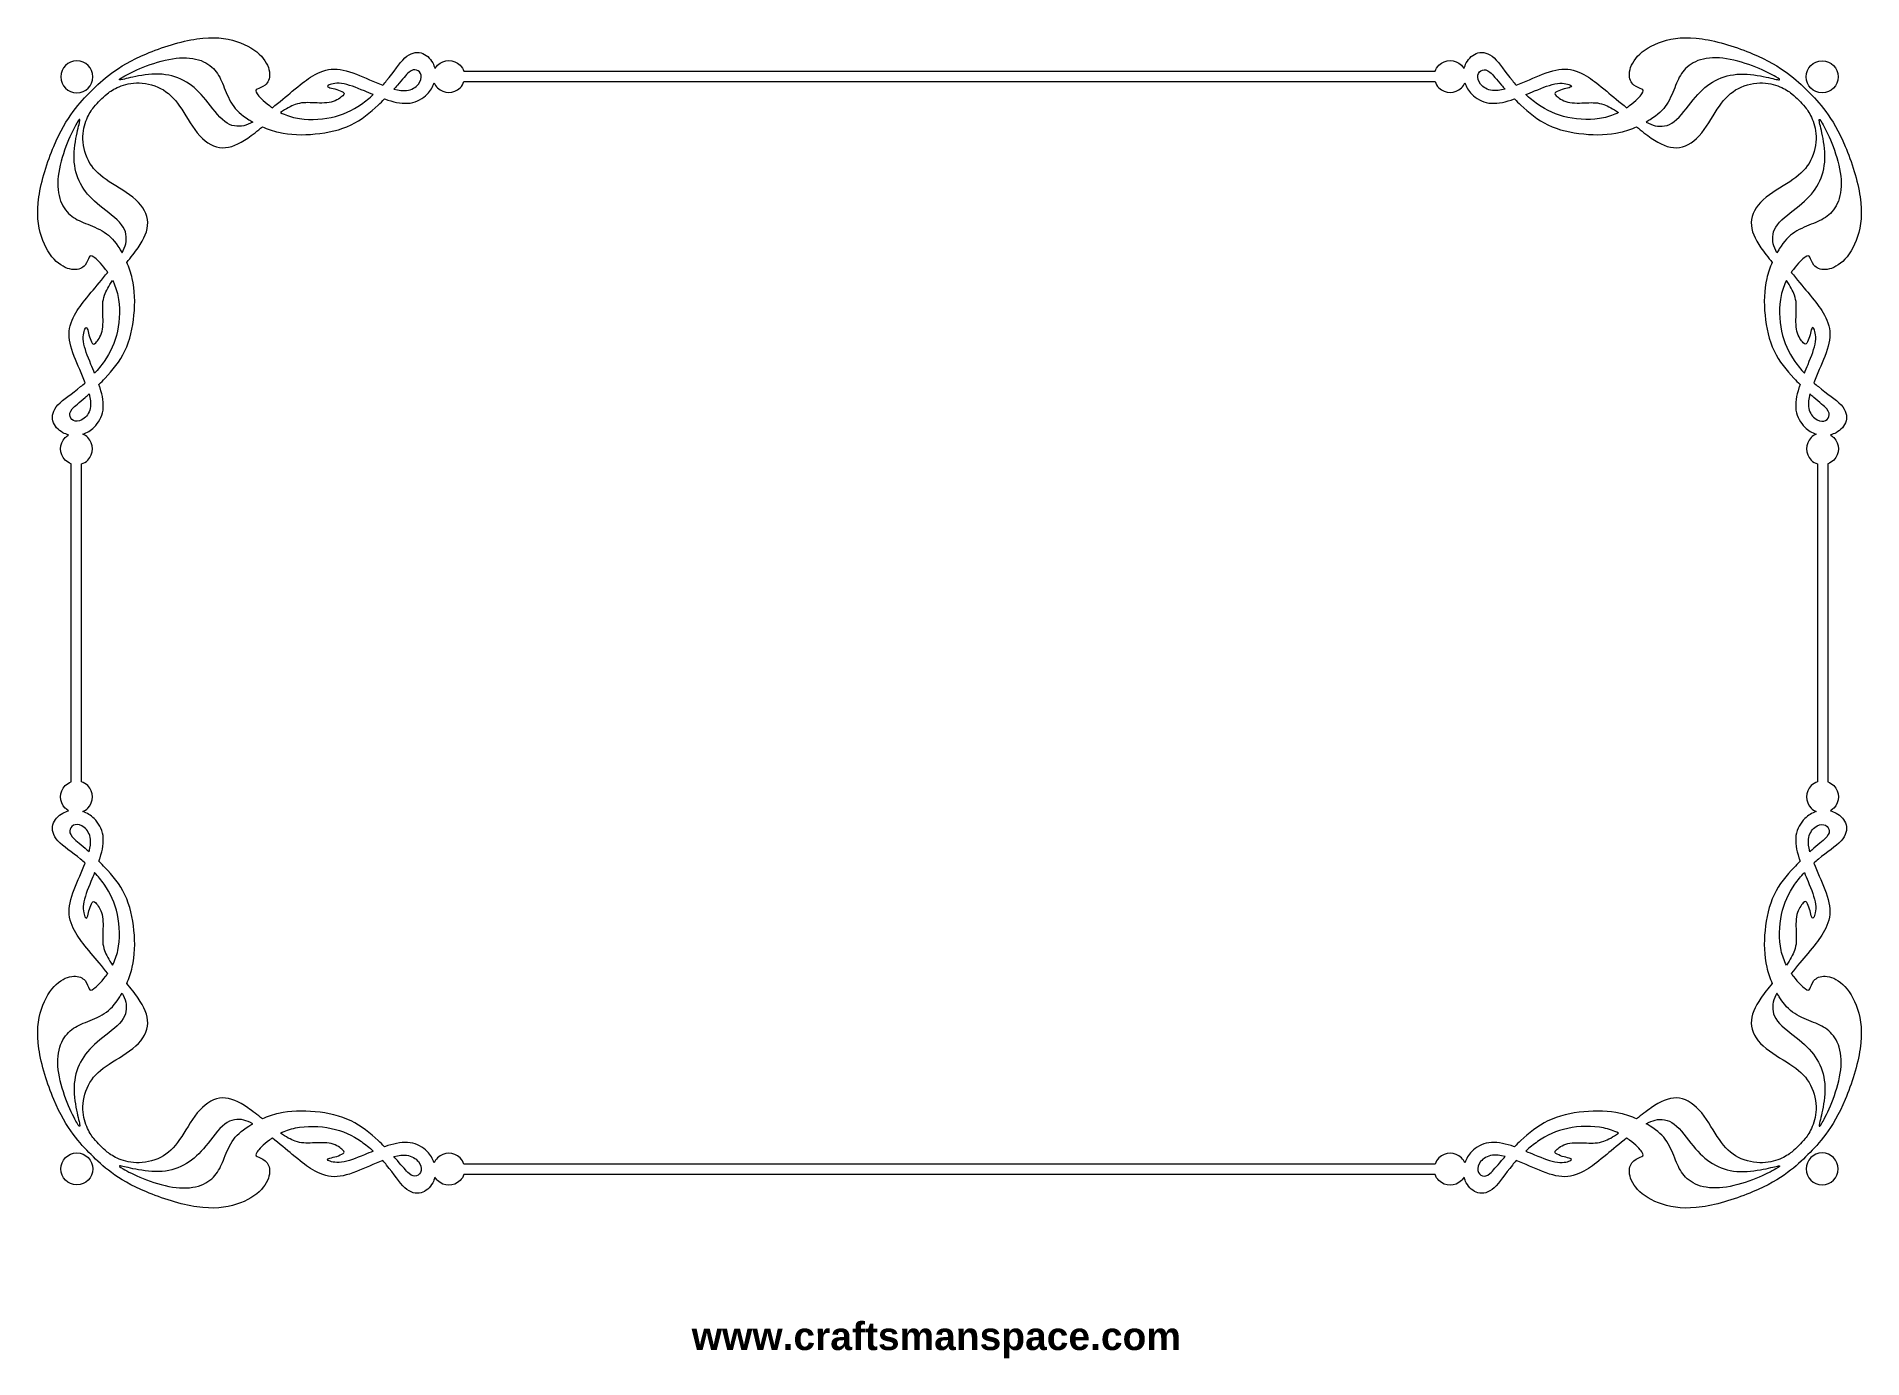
# Model space of a CAD drawing. Header units: millimetres. Extents: x 116 to 313, y -17 to 125.
import ezdxf

# ---------------------------------------------------------------- set-up
doc = ezdxf.new("R2010")
doc.units = ezdxf.units.MM
doc.header["$MEASUREMENT"] = 0
doc.layers.add('Layer 1', color=7, linetype='Continuous')

msp = doc.modelspace()

# ---------------------------------------------------------------- texts
at = {"insert": (186.9267, -13.3077), "char_height": 3, "width": 75.233937, "attachment_point": 1}
msp.add_mtext('{\\fArial|b1|i0|c0|p34;www.craftsmanspace.com}', dxfattribs=at)

# ---------------------------------------------------------------- linework, layer by layer
at = {"layer": 'Layer 1', "lineweight": 20}
for points, knots in [([(305.2129, 24.2141), (305.8112, 24.9556), (306.4793, 25.7524), (306.9857, 26.3597), (306.9857, 26.3597), (307.706, 27.2234), (308.0989, 27.7037), (308.4918, 28.3336), (308.4918, 28.3336), (308.8847, 28.9633), (309.2776, 29.7429), (309.3618, 30.5567), (309.3618, 30.5567), (309.446, 31.3705), (309.2215, 32.2188), (308.8224, 33.254), (308.8224, 33.254), (308.4736, 34.1587), (307.9912, 35.2066), (307.6378, 36.0891), (307.6378, 36.0891), (307.7994, 36.2355), (307.963, 36.3771), (308.1273, 36.5129), (308.1273, 36.5129), (309.0597, 37.2831), (310.0201, 37.8692), (310.5689, 38.4678), (310.5689, 38.4678), (311.1177, 39.0665), (311.2549, 39.6779), (311.1114, 40.2079), (311.1114, 40.2079), (310.968, 40.7379), (310.5439, 41.187), (310.0357, 41.4645), (310.0357, 41.4645), (309.8411, 41.5708), (309.634, 41.6519), (309.4196, 41.7059), (309.4196, 41.7059), (309.5508, 41.7804), (309.6743, 41.8737), (309.7862, 41.9856), (309.7862, 41.9856), (310.4567, 42.6561), (310.4567, 43.7432), (309.7862, 44.4137), (309.7862, 44.4137), (309.5997, 44.6002), (309.3809, 44.7349), (309.1479, 44.8175), (309.1479, 44.8175), (309.1479, 44.8175), (309.1478, 61.927), (309.1478, 61.927), (309.1478, 61.927), (309.1478, 61.927), (309.1478, 79.0365), (309.1478, 79.0365), (309.1478, 79.0365), (309.3808, 79.1191), (309.5996, 79.2538), (309.7861, 79.4403), (309.7861, 79.4403), (310.4566, 80.1108), (310.4566, 81.1979), (309.7861, 81.8684), (309.7861, 81.8684), (309.6742, 81.9803), (309.5507, 82.0736), (309.4195, 82.1481), (309.4195, 82.1481), (309.6339, 82.2021), (309.841, 82.2832), (310.0356, 82.3895), (310.0356, 82.3895), (310.5438, 82.667), (310.9679, 83.1161), (311.1113, 83.6461), (311.1113, 83.6461), (311.2548, 84.1761), (311.1176, 84.7875), (310.5688, 85.3862), (310.5688, 85.3862), (310.02, 85.9848), (309.0596, 86.5709), (308.1272, 87.3411), (308.1272, 87.3411), (307.9629, 87.4769), (307.7993, 87.6185), (307.6377, 87.7649), (307.6377, 87.7649), (307.9911, 88.6474), (308.4735, 89.6953), (308.8223, 90.6), (308.8223, 90.6), (309.2214, 91.6352), (309.4459, 92.4835), (309.3617, 93.2973), (309.3617, 93.2973), (309.2775, 94.1111), (308.8846, 94.8907), (308.4917, 95.5204), (308.4917, 95.5204), (308.0988, 96.1503), (307.7059, 96.6306), (306.9856, 97.4943), (306.9856, 97.4943), (306.4792, 98.1016), (305.8111, 98.8984), (305.2128, 99.6398), (305.2128, 99.6398), (305.2895, 99.7523), (305.3664, 99.8592), (305.4426, 99.9604), (305.4426, 99.9604), (305.9539, 100.6401), (306.4279, 101.0641), (306.7179, 101.273), (306.7179, 101.273), (307.0078, 101.4819), (307.114, 101.4758), (307.2137, 101.2824), (307.2137, 101.2824), (307.3135, 101.0891), (307.407, 100.7086), (307.6595, 100.4123), (307.6595, 100.4123), (307.9121, 100.1162), (308.3238, 99.9042), (308.8757, 99.9322), (308.8757, 99.9322), (309.4275, 99.9604), (310.1199, 100.2284), (310.756, 100.8208), (310.756, 100.8208), (311.392, 101.4133), (311.972, 102.3302), (312.3431, 103.4808), (312.3431, 103.4808), (312.7141, 104.6313), (312.8762, 106.0157), (312.6237, 107.7463), (312.6237, 107.7463), (312.3711, 109.4769), (311.7038, 111.5536), (311.0147, 113.1906), (311.0147, 113.1906), (310.3256, 114.8276), (309.6146, 116.0251), (308.9413, 116.9417), (308.9413, 116.9417), (308.2679, 117.8582), (307.6321, 118.4941), (306.9962, 119.1299), (306.9962, 119.1299), (306.3605, 119.7658), (305.7246, 120.4016), (304.8081, 121.075), (304.8081, 121.075), (303.8915, 121.7483), (302.694, 122.4593), (301.057, 123.1484), (301.057, 123.1484), (299.42, 123.8375), (297.3433, 124.5048), (295.6127, 124.7574), (295.6127, 124.7574), (293.8821, 125.0099), (292.4977, 124.8478), (291.3472, 124.4768), (291.3472, 124.4768), (290.1966, 124.1057), (289.2797, 123.5257), (288.6872, 122.8897), (288.6872, 122.8897), (288.0948, 122.2536), (287.8268, 121.5612), (287.7986, 121.0094), (287.7986, 121.0094), (287.7706, 120.4575), (287.9826, 120.0458), (288.2787, 119.7932), (288.2787, 119.7932), (288.575, 119.5407), (288.9555, 119.4472), (289.1488, 119.3474), (289.1488, 119.3474), (289.3422, 119.2477), (289.3483, 119.1415), (289.1394, 118.8516), (289.1394, 118.8516), (288.9305, 118.5616), (288.5065, 118.0876), (287.8268, 117.5763), (287.8268, 117.5763), (287.7256, 117.5001), (287.6187, 117.4232), (287.5062, 117.3465), (287.5062, 117.3465), (286.7647, 117.9447), (285.9679, 118.6129), (285.3606, 119.1193), (285.3606, 119.1193), (284.497, 119.8396), (284.0166, 120.2325), (283.3868, 120.6254), (283.3868, 120.6254), (282.757, 121.0182), (281.9774, 121.4112), (281.1636, 121.4954), (281.1636, 121.4954), (280.3499, 121.5795), (279.5015, 121.3551), (278.4664, 120.956), (278.4664, 120.956), (277.5616, 120.6071), (276.5137, 120.1248), (275.6313, 119.7714), (275.6313, 119.7714), (275.4849, 119.933), (275.3433, 120.0966), (275.2075, 120.2609), (275.2075, 120.2609), (274.4373, 121.1933), (273.8512, 122.1537), (273.2526, 122.7025), (273.2526, 122.7025), (272.6539, 123.2513), (272.0425, 123.3885), (271.5125, 123.245), (271.5125, 123.245), (270.9825, 123.1016), (270.5334, 122.6775), (270.2559, 122.1693), (270.2559, 122.1693), (270.1496, 121.9747), (270.0685, 121.7676), (270.0145, 121.5532), (270.0145, 121.5532), (269.94, 121.6844), (269.8467, 121.8079), (269.7348, 121.9198), (269.7348, 121.9198), (269.0643, 122.5903), (267.9772, 122.5903), (267.3067, 121.9198), (267.3067, 121.9198), (267.1202, 121.7333), (266.9855, 121.5145), (266.9028, 121.2815), (266.9028, 121.2815), (266.9028, 121.2815), (214.657, 121.2815), (214.657, 121.2815), (214.657, 121.2815), (214.657, 121.2815), (162.4111, 121.2815), (162.4111, 121.2815), (162.4111, 121.2815), (162.3284, 121.5145), (162.1937, 121.7333), (162.0072, 121.9198), (162.0072, 121.9198), (161.3367, 122.5903), (160.2496, 122.5903), (159.5791, 121.9198), (159.5791, 121.9198), (159.4672, 121.8079), (159.3739, 121.6844), (159.2994, 121.5532), (159.2994, 121.5532), (159.2454, 121.7676), (159.1643, 121.9747), (159.058, 122.1693), (159.058, 122.1693), (158.7805, 122.6775), (158.3314, 123.1016), (157.8014, 123.245), (157.8014, 123.245), (157.2714, 123.3885), (156.66, 123.2513), (156.0613, 122.7025), (156.0613, 122.7025), (155.4627, 122.1537), (154.8766, 121.1933), (154.1064, 120.2609), (154.1064, 120.2609), (153.9706, 120.0966), (153.829, 119.933), (153.6826, 119.7714), (153.6826, 119.7714), (152.8002, 120.1248), (151.7523, 120.6071), (150.8475, 120.956), (150.8475, 120.956), (149.8124, 121.3551), (148.964, 121.5795), (148.1503, 121.4954), (148.1503, 121.4954), (147.3365, 121.4112), (146.5569, 121.0182), (145.9271, 120.6254), (145.9271, 120.6254), (145.2973, 120.2325), (144.8169, 119.8396), (143.9533, 119.1193), (143.9533, 119.1193), (143.346, 118.6129), (142.5492, 117.9447), (141.8077, 117.3465), (141.8077, 117.3465), (141.6952, 117.4232), (141.5883, 117.5001), (141.4871, 117.5763), (141.4871, 117.5763), (140.8074, 118.0876), (140.3834, 118.5616), (140.1745, 118.8516), (140.1745, 118.8516), (139.9656, 119.1415), (139.9717, 119.2477), (140.1651, 119.3474), (140.1651, 119.3474), (140.3584, 119.4472), (140.7389, 119.5407), (141.0352, 119.7932), (141.0352, 119.7932), (141.3313, 120.0458), (141.5433, 120.4575), (141.5153, 121.0094), (141.5153, 121.0094), (141.4871, 121.5612), (141.2191, 122.2536), (140.6267, 122.8897), (140.6267, 122.8897), (140.0342, 123.5257), (139.1173, 124.1057), (137.9667, 124.4768), (137.9667, 124.4768), (136.8162, 124.8478), (135.4318, 125.0099), (133.7012, 124.7574), (133.7012, 124.7574), (131.9706, 124.5048), (129.8939, 123.8375), (128.2569, 123.1484), (128.2569, 123.1484), (126.6199, 122.4593), (125.4224, 121.7483), (124.5058, 121.075), (124.5058, 121.075), (123.5893, 120.4016), (122.9534, 119.7658), (122.3177, 119.1299), (122.3177, 119.1299), (121.6818, 118.4941), (121.046, 117.8582), (120.3726, 116.9417), (120.3726, 116.9417), (119.6993, 116.0251), (118.9883, 114.8276), (118.2992, 113.1906), (118.2992, 113.1906), (117.6101, 111.5536), (116.9428, 109.4769), (116.6902, 107.7463), (116.6902, 107.7463), (116.4377, 106.0157), (116.5998, 104.6313), (116.9708, 103.4808), (116.9708, 103.4808), (117.3419, 102.3302), (117.9219, 101.4133), (118.5579, 100.8208), (118.5579, 100.8208), (119.194, 100.2284), (119.8864, 99.9604), (120.4382, 99.9322), (120.4382, 99.9322), (120.9901, 99.9042), (121.4018, 100.1162), (121.6544, 100.4123), (121.6544, 100.4123), (121.9069, 100.7086), (122.0004, 101.0891), (122.1002, 101.2824), (122.1002, 101.2824), (122.1999, 101.4758), (122.3061, 101.4819), (122.596, 101.273), (122.596, 101.273), (122.886, 101.0641), (123.36, 100.6401), (123.8713, 99.9604), (123.8713, 99.9604), (123.9475, 99.8592), (124.0244, 99.7523), (124.1011, 99.6398), (124.1011, 99.6398), (123.5028, 98.8984), (122.8347, 98.1016), (122.3283, 97.4943), (122.3283, 97.4943), (121.608, 96.6306), (121.2151, 96.1503), (120.8222, 95.5204), (120.8222, 95.5204), (120.4293, 94.8907), (120.0364, 94.1111), (119.9522, 93.2973), (119.9522, 93.2973), (119.868, 92.4835), (120.0925, 91.6352), (120.4916, 90.6), (120.4916, 90.6), (120.8404, 89.6953), (121.3228, 88.6474), (121.6762, 87.7649), (121.6762, 87.7649), (121.5146, 87.6185), (121.351, 87.4769), (121.1867, 87.3411), (121.1867, 87.3411), (120.2543, 86.5709), (119.2939, 85.9848), (118.7451, 85.3862), (118.7451, 85.3862), (118.1963, 84.7875), (118.0591, 84.1761), (118.2026, 83.6461), (118.2026, 83.6461), (118.346, 83.1161), (118.7701, 82.667), (119.2783, 82.3895), (119.2783, 82.3895), (119.4729, 82.2832), (119.68, 82.2021), (119.8944, 82.1481), (119.8944, 82.1481), (119.7632, 82.0736), (119.6397, 81.9803), (119.5278, 81.8684), (119.5278, 81.8684), (118.8573, 81.1979), (118.8573, 80.1108), (119.5278, 79.4403), (119.5278, 79.4403), (119.7143, 79.2538), (119.9331, 79.1191), (120.1661, 79.0365), (120.1661, 79.0365), (120.1661, 79.0365), (120.1662, 61.927), (120.1662, 61.927), (120.1662, 61.927), (120.1662, 61.927), (120.1662, 44.8175), (120.1662, 44.8175), (120.1662, 44.8175), (119.9332, 44.7349), (119.7144, 44.6002), (119.5279, 44.4137), (119.5279, 44.4137), (118.8574, 43.7432), (118.8574, 42.6561), (119.5279, 41.9856), (119.5279, 41.9856), (119.6398, 41.8737), (119.7633, 41.7804), (119.8945, 41.7059), (119.8945, 41.7059), (119.6801, 41.6519), (119.473, 41.5708), (119.2784, 41.4645), (119.2784, 41.4645), (118.7702, 41.187), (118.3461, 40.7379), (118.2027, 40.2079), (118.2027, 40.2079), (118.0592, 39.6779), (118.1964, 39.0665), (118.7452, 38.4678), (118.7452, 38.4678), (119.294, 37.8692), (120.2544, 37.2831), (121.1868, 36.5129), (121.1868, 36.5129), (121.3511, 36.3771), (121.5147, 36.2355), (121.6763, 36.0891), (121.6763, 36.0891), (121.3229, 35.2066), (120.8405, 34.1587), (120.4917, 33.254), (120.4917, 33.254), (120.0926, 32.2188), (119.8681, 31.3705), (119.9523, 30.5567), (119.9523, 30.5567), (120.0365, 29.7429), (120.4294, 28.9633), (120.8223, 28.3336), (120.8223, 28.3336), (121.2152, 27.7037), (121.6081, 27.2234), (122.3284, 26.3597), (122.3284, 26.3597), (122.8348, 25.7524), (123.5029, 24.9556), (124.1012, 24.2141), (124.1012, 24.2141), (124.0245, 24.1017), (123.9476, 23.9948), (123.8714, 23.8936), (123.8714, 23.8936), (123.3601, 23.2139), (122.8861, 22.7899), (122.5961, 22.581), (122.5961, 22.581), (122.3062, 22.3721), (122.2, 22.3782), (122.1003, 22.5716), (122.1003, 22.5716), (122.0005, 22.7649), (121.907, 23.1454), (121.6545, 23.4417), (121.6545, 23.4417), (121.4019, 23.7378), (120.9902, 23.9498), (120.4383, 23.9218), (120.4383, 23.9218), (119.8865, 23.8936), (119.1941, 23.6256), (118.558, 23.0332), (118.558, 23.0332), (117.922, 22.4407), (117.342, 21.5238), (116.9709, 20.3732), (116.9709, 20.3732), (116.5999, 19.2227), (116.4378, 17.8383), (116.6903, 16.1077), (116.6903, 16.1077), (116.9429, 14.3771), (117.6102, 12.3004), (118.2993, 10.6634), (118.2993, 10.6634), (118.9884, 9.0264), (119.6994, 7.8289), (120.3727, 6.9123), (120.3727, 6.9123), (121.0461, 5.9958), (121.6819, 5.3599), (122.3178, 4.7241), (122.3178, 4.7241), (122.9535, 4.0882), (123.5894, 3.4524), (124.5059, 2.779), (124.5059, 2.779), (125.4225, 2.1057), (126.62, 1.3947), (128.257, 0.7056), (128.257, 0.7056), (129.894, 0.0165), (131.9707, -0.6508), (133.7013, -0.9034), (133.7013, -0.9034), (135.4319, -1.1559), (136.8163, -0.9938), (137.9668, -0.6228), (137.9668, -0.6228), (139.1174, -0.2517), (140.0343, 0.3283), (140.6268, 0.9643), (140.6268, 0.9643), (141.2192, 1.6004), (141.4872, 2.2928), (141.5154, 2.8446), (141.5154, 2.8446), (141.5434, 3.3965), (141.3314, 3.8082), (141.0353, 4.0608), (141.0353, 4.0608), (140.739, 4.3133), (140.3585, 4.4068), (140.1652, 4.5066), (140.1652, 4.5066), (139.9718, 4.6063), (139.9657, 4.7125), (140.1746, 5.0024), (140.1746, 5.0024), (140.3835, 5.2924), (140.8075, 5.7664), (141.4872, 6.2777), (141.4872, 6.2777), (141.5884, 6.3539), (141.6953, 6.4308), (141.8078, 6.5075), (141.8078, 6.5075), (142.5493, 5.9093), (143.3461, 5.2411), (143.9534, 4.7347), (143.9534, 4.7347), (144.817, 4.0144), (145.2974, 3.6215), (145.9272, 3.2286), (145.9272, 3.2286), (146.557, 2.8358), (147.3366, 2.4428), (148.1504, 2.3586), (148.1504, 2.3586), (148.9641, 2.2745), (149.8125, 2.4989), (150.8476, 2.898), (150.8476, 2.898), (151.7524, 3.2469), (152.8003, 3.7292), (153.6827, 4.0826), (153.6827, 4.0826), (153.8291, 3.921), (153.9707, 3.7574), (154.1065, 3.5931), (154.1065, 3.5931), (154.8767, 2.6607), (155.4628, 1.7003), (156.0614, 1.1515), (156.0614, 1.1515), (156.6601, 0.6027), (157.2715, 0.4655), (157.8015, 0.609), (157.8015, 0.609), (158.3315, 0.7524), (158.7806, 1.1765), (159.0581, 1.6847), (159.0581, 1.6847), (159.1644, 1.8793), (159.2455, 2.0864), (159.2995, 2.3008), (159.2995, 2.3008), (159.374, 2.1696), (159.4673, 2.0461), (159.5792, 1.9342), (159.5792, 1.9342), (160.2497, 1.2637), (161.3368, 1.2637), (162.0073, 1.9342), (162.0073, 1.9342), (162.1938, 2.1207), (162.3285, 2.3395), (162.4112, 2.5725), (162.4112, 2.5725), (162.4112, 2.5725), (214.6571, 2.5725), (214.6571, 2.5725), (214.6571, 2.5725), (214.6571, 2.5725), (266.9029, 2.5725), (266.9029, 2.5725), (266.9029, 2.5725), (266.9856, 2.3395), (267.1203, 2.1207), (267.3068, 1.9342), (267.3068, 1.9342), (267.9773, 1.2637), (269.0644, 1.2637), (269.7349, 1.9342), (269.7349, 1.9342), (269.8468, 2.0461), (269.9401, 2.1696), (270.0146, 2.3008), (270.0146, 2.3008), (270.0686, 2.0864), (270.1497, 1.8793), (270.256, 1.6847), (270.256, 1.6847), (270.5335, 1.1765), (270.9826, 0.7524), (271.5126, 0.609), (271.5126, 0.609), (272.0426, 0.4655), (272.654, 0.6027), (273.2527, 1.1515), (273.2527, 1.1515), (273.8513, 1.7003), (274.4374, 2.6607), (275.2076, 3.5931), (275.2076, 3.5931), (275.3434, 3.7574), (275.485, 3.921), (275.6314, 4.0826), (275.6314, 4.0826), (276.5138, 3.7292), (277.5617, 3.2469), (278.4665, 2.898), (278.4665, 2.898), (279.5016, 2.4989), (280.35, 2.2745), (281.1637, 2.3586), (281.1637, 2.3586), (281.9775, 2.4428), (282.7571, 2.8358), (283.3869, 3.2286), (283.3869, 3.2286), (284.0167, 3.6215), (284.4971, 4.0144), (285.3607, 4.7347), (285.3607, 4.7347), (285.968, 5.2411), (286.7648, 5.9093), (287.5063, 6.5075), (287.5063, 6.5075), (287.6188, 6.4308), (287.7257, 6.3539), (287.8269, 6.2777), (287.8269, 6.2777), (288.5066, 5.7664), (288.9306, 5.2924), (289.1395, 5.0024), (289.1395, 5.0024), (289.3484, 4.7125), (289.3423, 4.6063), (289.1489, 4.5066), (289.1489, 4.5066), (288.9556, 4.4068), (288.5751, 4.3133), (288.2788, 4.0608), (288.2788, 4.0608), (287.9827, 3.8082), (287.7707, 3.3965), (287.7987, 2.8446), (287.7987, 2.8446), (287.8269, 2.2928), (288.0949, 1.6004), (288.6873, 0.9643), (288.6873, 0.9643), (289.2798, 0.3283), (290.1967, -0.2517), (291.3473, -0.6228), (291.3473, -0.6228), (292.4978, -0.9938), (293.8822, -1.1559), (295.6128, -0.9034), (295.6128, -0.9034), (297.3434, -0.6508), (299.4201, 0.0165), (301.0571, 0.7056), (301.0571, 0.7056), (302.6941, 1.3947), (303.8916, 2.1057), (304.8082, 2.779), (304.8082, 2.779), (305.7247, 3.4524), (306.3606, 4.0882), (306.9963, 4.7241), (306.9963, 4.7241), (307.6322, 5.3599), (308.268, 5.9958), (308.9414, 6.9123), (308.9414, 6.9123), (309.6147, 7.8289), (310.3257, 9.0264), (311.0148, 10.6634), (311.0148, 10.6634), (311.7039, 12.3004), (312.3712, 14.3771), (312.6238, 16.1077), (312.6238, 16.1077), (312.8763, 17.8383), (312.7142, 19.2227), (312.3432, 20.3732), (312.3432, 20.3732), (311.9721, 21.5238), (311.3921, 22.4407), (310.7561, 23.0332), (310.7561, 23.0332), (310.12, 23.6256), (309.4276, 23.8936), (308.8758, 23.9218), (308.8758, 23.9218), (308.3239, 23.9498), (307.9122, 23.7378), (307.6596, 23.4417), (307.6596, 23.4417), (307.4071, 23.1454), (307.3136, 22.7649), (307.2138, 22.5716), (307.2138, 22.5716), (307.1141, 22.3782), (307.0079, 22.3721), (306.718, 22.581), (306.718, 22.581), (306.428, 22.7899), (305.954, 23.2139), (305.4427, 23.8936), (305.4427, 23.8936), (305.3665, 23.9948), (305.2896, 24.1017), (305.2129, 24.2141)], [0, 0, 0, 0, 0.00497512, 0.00497512, 0.00497512, 0.00497512, 0.00995025, 0.00995025, 0.00995025, 0.00995025, 0.01492537, 0.01492537, 0.01492537, 0.01492537, 0.0199005, 0.0199005, 0.0199005, 0.0199005, 0.02487562, 0.02487562, 0.02487562, 0.02487562, 0.02985075, 0.02985075, 0.02985075, 0.02985075, 0.03482587, 0.03482587, 0.03482587, 0.03482587, 0.039801, 0.039801, 0.039801, 0.039801, 0.04477612, 0.04477612, 0.04477612, 0.04477612, 0.04975124, 0.04975124, 0.04975124, 0.04975124, 0.05472637, 0.05472637, 0.05472637, 0.05472637, 0.05970149, 0.05970149, 0.05970149, 0.05970149, 0.06467662, 0.06467662, 0.06467662, 0.06467662, 0.06965174, 0.06965174, 0.06965174, 0.06965174, 0.07462687, 0.07462687, 0.07462687, 0.07462687, 0.07960199, 0.07960199, 0.07960199, 0.07960199, 0.08457711, 0.08457711, 0.08457711, 0.08457711, 0.08955224, 0.08955224, 0.08955224, 0.08955224, 0.09452736, 0.09452736, 0.09452736, 0.09452736, 0.09950249, 0.09950249, 0.09950249, 0.09950249, 0.10447761, 0.10447761, 0.10447761, 0.10447761, 0.10945274, 0.10945274, 0.10945274, 0.10945274, 0.11442786, 0.11442786, 0.11442786, 0.11442786, 0.11940299, 0.11940299, 0.11940299, 0.11940299, 0.12437811, 0.12437811, 0.12437811, 0.12437811, 0.12935323, 0.12935323, 0.12935323, 0.12935323, 0.13432836, 0.13432836, 0.13432836, 0.13432836, 0.13930348, 0.13930348, 0.13930348, 0.13930348, 0.14427861, 0.14427861, 0.14427861, 0.14427861, 0.14925373, 0.14925373, 0.14925373, 0.14925373, 0.15422886, 0.15422886, 0.15422886, 0.15422886, 0.15920398, 0.15920398, 0.15920398, 0.15920398, 0.1641791, 0.1641791, 0.1641791, 0.1641791, 0.16915423, 0.16915423, 0.16915423, 0.16915423, 0.17412935, 0.17412935, 0.17412935, 0.17412935, 0.17910448, 0.17910448, 0.17910448, 0.17910448, 0.1840796, 0.1840796, 0.1840796, 0.1840796, 0.18905473, 0.18905473, 0.18905473, 0.18905473, 0.19402985, 0.19402985, 0.19402985, 0.19402985, 0.19900498, 0.19900498, 0.19900498, 0.19900498, 0.2039801, 0.2039801, 0.2039801, 0.2039801, 0.20895522, 0.20895522, 0.20895522, 0.20895522, 0.21393035, 0.21393035, 0.21393035, 0.21393035, 0.21890547, 0.21890547, 0.21890547, 0.21890547, 0.2238806, 0.2238806, 0.2238806, 0.2238806, 0.22885572, 0.22885572, 0.22885572, 0.22885572, 0.23383085, 0.23383085, 0.23383085, 0.23383085, 0.23880597, 0.23880597, 0.23880597, 0.23880597, 0.24378109, 0.24378109, 0.24378109, 0.24378109, 0.24875622, 0.24875622, 0.24875622, 0.24875622, 0.25373134, 0.25373134, 0.25373134, 0.25373134, 0.25870647, 0.25870647, 0.25870647, 0.25870647, 0.26368159, 0.26368159, 0.26368159, 0.26368159, 0.26865672, 0.26865672, 0.26865672, 0.26865672, 0.27363184, 0.27363184, 0.27363184, 0.27363184, 0.27860697, 0.27860697, 0.27860697, 0.27860697, 0.28358209, 0.28358209, 0.28358209, 0.28358209, 0.28855721, 0.28855721, 0.28855721, 0.28855721, 0.29353234, 0.29353234, 0.29353234, 0.29353234, 0.29850746, 0.29850746, 0.29850746, 0.29850746, 0.30348259, 0.30348259, 0.30348259, 0.30348259, 0.30845771, 0.30845771, 0.30845771, 0.30845771, 0.31343284, 0.31343284, 0.31343284, 0.31343284, 0.31840796, 0.31840796, 0.31840796, 0.31840796, 0.32338308, 0.32338308, 0.32338308, 0.32338308, 0.32835821, 0.32835821, 0.32835821, 0.32835821, 0.33333333, 0.33333333, 0.33333333, 0.33333333, 0.33830846, 0.33830846, 0.33830846, 0.33830846, 0.34328358, 0.34328358, 0.34328358, 0.34328358, 0.34825871, 0.34825871, 0.34825871, 0.34825871, 0.35323383, 0.35323383, 0.35323383, 0.35323383, 0.35820896, 0.35820896, 0.35820896, 0.35820896, 0.36318408, 0.36318408, 0.36318408, 0.36318408, 0.3681592, 0.3681592, 0.3681592, 0.3681592, 0.37313433, 0.37313433, 0.37313433, 0.37313433, 0.37810945, 0.37810945, 0.37810945, 0.37810945, 0.38308458, 0.38308458, 0.38308458, 0.38308458, 0.3880597, 0.3880597, 0.3880597, 0.3880597, 0.39303483, 0.39303483, 0.39303483, 0.39303483, 0.39800995, 0.39800995, 0.39800995, 0.39800995, 0.40298507, 0.40298507, 0.40298507, 0.40298507, 0.4079602, 0.4079602, 0.4079602, 0.4079602, 0.41293532, 0.41293532, 0.41293532, 0.41293532, 0.41791045, 0.41791045, 0.41791045, 0.41791045, 0.42288557, 0.42288557, 0.42288557, 0.42288557, 0.4278607, 0.4278607, 0.4278607, 0.4278607, 0.43283582, 0.43283582, 0.43283582, 0.43283582, 0.43781095, 0.43781095, 0.43781095, 0.43781095, 0.44278607, 0.44278607, 0.44278607, 0.44278607, 0.44776119, 0.44776119, 0.44776119, 0.44776119, 0.45273632, 0.45273632, 0.45273632, 0.45273632, 0.45771144, 0.45771144, 0.45771144, 0.45771144, 0.46268657, 0.46268657, 0.46268657, 0.46268657, 0.46766169, 0.46766169, 0.46766169, 0.46766169, 0.47263682, 0.47263682, 0.47263682, 0.47263682, 0.47761194, 0.47761194, 0.47761194, 0.47761194, 0.48258706, 0.48258706, 0.48258706, 0.48258706, 0.48756219, 0.48756219, 0.48756219, 0.48756219, 0.49253731, 0.49253731, 0.49253731, 0.49253731, 0.49751244, 0.49751244, 0.49751244, 0.49751244, 0.50248756, 0.50248756, 0.50248756, 0.50248756, 0.50746269, 0.50746269, 0.50746269, 0.50746269, 0.51243781, 0.51243781, 0.51243781, 0.51243781, 0.51741294, 0.51741294, 0.51741294, 0.51741294, 0.52238806, 0.52238806, 0.52238806, 0.52238806, 0.52736318, 0.52736318, 0.52736318, 0.52736318, 0.53233831, 0.53233831, 0.53233831, 0.53233831, 0.53731343, 0.53731343, 0.53731343, 0.53731343, 0.54228856, 0.54228856, 0.54228856, 0.54228856, 0.54726368, 0.54726368, 0.54726368, 0.54726368, 0.55223881, 0.55223881, 0.55223881, 0.55223881, 0.55721393, 0.55721393, 0.55721393, 0.55721393, 0.56218905, 0.56218905, 0.56218905, 0.56218905, 0.56716418, 0.56716418, 0.56716418, 0.56716418, 0.5721393, 0.5721393, 0.5721393, 0.5721393, 0.57711443, 0.57711443, 0.57711443, 0.57711443, 0.58208955, 0.58208955, 0.58208955, 0.58208955, 0.58706468, 0.58706468, 0.58706468, 0.58706468, 0.5920398, 0.5920398, 0.5920398, 0.5920398, 0.59701493, 0.59701493, 0.59701493, 0.59701493, 0.60199005, 0.60199005, 0.60199005, 0.60199005, 0.60696517, 0.60696517, 0.60696517, 0.60696517, 0.6119403, 0.6119403, 0.6119403, 0.6119403, 0.61691542, 0.61691542, 0.61691542, 0.61691542, 0.62189055, 0.62189055, 0.62189055, 0.62189055, 0.62686567, 0.62686567, 0.62686567, 0.62686567, 0.6318408, 0.6318408, 0.6318408, 0.6318408, 0.63681592, 0.63681592, 0.63681592, 0.63681592, 0.64179104, 0.64179104, 0.64179104, 0.64179104, 0.64676617, 0.64676617, 0.64676617, 0.64676617, 0.65174129, 0.65174129, 0.65174129, 0.65174129, 0.65671642, 0.65671642, 0.65671642, 0.65671642, 0.66169154, 0.66169154, 0.66169154, 0.66169154, 0.66666667, 0.66666667, 0.66666667, 0.66666667, 0.67164179, 0.67164179, 0.67164179, 0.67164179, 0.67661692, 0.67661692, 0.67661692, 0.67661692, 0.68159204, 0.68159204, 0.68159204, 0.68159204, 0.68656716, 0.68656716, 0.68656716, 0.68656716, 0.69154229, 0.69154229, 0.69154229, 0.69154229, 0.69651741, 0.69651741, 0.69651741, 0.69651741, 0.70149254, 0.70149254, 0.70149254, 0.70149254, 0.70646766, 0.70646766, 0.70646766, 0.70646766, 0.71144279, 0.71144279, 0.71144279, 0.71144279, 0.71641791, 0.71641791, 0.71641791, 0.71641791, 0.72139303, 0.72139303, 0.72139303, 0.72139303, 0.72636816, 0.72636816, 0.72636816, 0.72636816, 0.73134328, 0.73134328, 0.73134328, 0.73134328, 0.73631841, 0.73631841, 0.73631841, 0.73631841, 0.74129353, 0.74129353, 0.74129353, 0.74129353, 0.74626866, 0.74626866, 0.74626866, 0.74626866, 0.75124378, 0.75124378, 0.75124378, 0.75124378, 0.75621891, 0.75621891, 0.75621891, 0.75621891, 0.76119403, 0.76119403, 0.76119403, 0.76119403, 0.76616915, 0.76616915, 0.76616915, 0.76616915, 0.77114428, 0.77114428, 0.77114428, 0.77114428, 0.7761194, 0.7761194, 0.7761194, 0.7761194, 0.78109453, 0.78109453, 0.78109453, 0.78109453, 0.78606965, 0.78606965, 0.78606965, 0.78606965, 0.79104478, 0.79104478, 0.79104478, 0.79104478, 0.7960199, 0.7960199, 0.7960199, 0.7960199, 0.80099502, 0.80099502, 0.80099502, 0.80099502, 0.80597015, 0.80597015, 0.80597015, 0.80597015, 0.81094527, 0.81094527, 0.81094527, 0.81094527, 0.8159204, 0.8159204, 0.8159204, 0.8159204, 0.82089552, 0.82089552, 0.82089552, 0.82089552, 0.82587065, 0.82587065, 0.82587065, 0.82587065, 0.83084577, 0.83084577, 0.83084577, 0.83084577, 0.8358209, 0.8358209, 0.8358209, 0.8358209, 0.84079602, 0.84079602, 0.84079602, 0.84079602, 0.84577114, 0.84577114, 0.84577114, 0.84577114, 0.85074627, 0.85074627, 0.85074627, 0.85074627, 0.85572139, 0.85572139, 0.85572139, 0.85572139, 0.86069652, 0.86069652, 0.86069652, 0.86069652, 0.86567164, 0.86567164, 0.86567164, 0.86567164, 0.87064677, 0.87064677, 0.87064677, 0.87064677, 0.87562189, 0.87562189, 0.87562189, 0.87562189, 0.88059701, 0.88059701, 0.88059701, 0.88059701, 0.88557214, 0.88557214, 0.88557214, 0.88557214, 0.89054726, 0.89054726, 0.89054726, 0.89054726, 0.89552239, 0.89552239, 0.89552239, 0.89552239, 0.90049751, 0.90049751, 0.90049751, 0.90049751, 0.90547264, 0.90547264, 0.90547264, 0.90547264, 0.91044776, 0.91044776, 0.91044776, 0.91044776, 0.91542289, 0.91542289, 0.91542289, 0.91542289, 0.92039801, 0.92039801, 0.92039801, 0.92039801, 0.92537313, 0.92537313, 0.92537313, 0.92537313, 0.93034826, 0.93034826, 0.93034826, 0.93034826, 0.93532338, 0.93532338, 0.93532338, 0.93532338, 0.94029851, 0.94029851, 0.94029851, 0.94029851, 0.94527363, 0.94527363, 0.94527363, 0.94527363, 0.95024876, 0.95024876, 0.95024876, 0.95024876, 0.95522388, 0.95522388, 0.95522388, 0.95522388, 0.960199, 0.960199, 0.960199, 0.960199, 0.96517413, 0.96517413, 0.96517413, 0.96517413, 0.97014925, 0.97014925, 0.97014925, 0.97014925, 0.97512438, 0.97512438, 0.97512438, 0.97512438, 0.9800995, 0.9800995, 0.9800995, 0.9800995, 0.98507463, 0.98507463, 0.98507463, 0.98507463, 0.99004975, 0.99004975, 0.99004975, 0.99004975, 1, 1, 1, 1]), ([(120.7715, 122.3928), (121.7197, 122.3928), (122.4883, 121.6242), (122.4883, 120.676), (122.4883, 120.676), (122.4883, 119.7278), (121.7197, 118.9592), (120.7715, 118.9592), (120.7715, 118.9592), (119.8233, 118.9592), (119.0547, 119.7278), (119.0547, 120.676), (119.0547, 120.676), (119.0547, 121.6242), (119.8233, 122.3928), (120.7715, 122.3928)], [0, 0, 0, 0, 0.2, 0.2, 0.2, 0.2, 0.4, 0.4, 0.4, 0.4, 0.6, 0.6, 0.6, 0.6, 1, 1, 1, 1]), ([(139.7004, 115.8094), (139.553, 115.8927), (139.4122, 115.9768), (139.2791, 116.0603), (139.2791, 116.0603), (138.4436, 116.5841), (137.9008, 117.0893), (137.4893, 117.7192), (137.4893, 117.7192), (137.0777, 118.3491), (136.7971, 119.1038), (136.5383, 119.743), (136.5383, 119.743), (136.2794, 120.3821), (136.0424, 120.906), (135.6308, 121.38), (135.6308, 121.38), (135.2193, 121.8539), (134.633, 122.278), (133.8566, 122.5119), (133.8566, 122.5119), (133.0803, 122.7457), (132.1135, 122.7893), (131.0626, 122.6241), (131.0626, 122.6241), (130.0119, 122.4588), (128.8769, 122.0846), (127.9196, 121.7011), (127.9196, 121.7011), (126.9624, 121.3176), (126.1828, 120.9247), (125.7525, 120.6752), (125.7525, 120.6752), (125.3222, 120.4258), (125.2412, 120.3198), (125.4843, 120.3509), (125.4843, 120.3509), (125.7275, 120.3821), (126.2951, 120.5505), (127.1089, 120.7095), (127.1089, 120.7095), (127.9227, 120.8686), (128.9829, 121.0182), (129.9495, 120.9434), (129.9495, 120.9434), (130.9161, 120.8686), (131.7893, 120.5692), (132.5594, 120.1047), (132.5594, 120.1047), (133.3295, 119.64), (133.997, 119.0102), (134.6642, 118.1994), (134.6642, 118.1994), (135.3315, 117.3887), (135.9988, 116.3972), (136.6848, 115.867), (136.6848, 115.867), (137.3707, 115.3369), (138.0755, 115.2684), (138.7303, 115.418), (138.7303, 115.418), (139.051, 115.4914), (139.3599, 115.6172), (139.7004, 115.8094)], [0, 0, 0, 0, 0.05882353, 0.05882353, 0.05882353, 0.05882353, 0.11764706, 0.11764706, 0.11764706, 0.11764706, 0.17647059, 0.17647059, 0.17647059, 0.17647059, 0.23529412, 0.23529412, 0.23529412, 0.23529412, 0.29411765, 0.29411765, 0.29411765, 0.29411765, 0.35294118, 0.35294118, 0.35294118, 0.35294118, 0.41176471, 0.41176471, 0.41176471, 0.41176471, 0.47058824, 0.47058824, 0.47058824, 0.47058824, 0.52941176, 0.52941176, 0.52941176, 0.52941176, 0.58823529, 0.58823529, 0.58823529, 0.58823529, 0.64705882, 0.64705882, 0.64705882, 0.64705882, 0.70588235, 0.70588235, 0.70588235, 0.70588235, 0.76470588, 0.76470588, 0.76470588, 0.76470588, 0.82352941, 0.82352941, 0.82352941, 0.82352941, 0.88235294, 0.88235294, 0.88235294, 0.88235294, 1, 1, 1, 1]), ([(289.6135, 115.8094), (289.7609, 115.8927), (289.9017, 115.9768), (290.0348, 116.0603), (290.0348, 116.0603), (290.8703, 116.5841), (291.4131, 117.0893), (291.8246, 117.7192), (291.8246, 117.7192), (292.2362, 118.3491), (292.5168, 119.1038), (292.7756, 119.743), (292.7756, 119.743), (293.0345, 120.3821), (293.2715, 120.906), (293.6831, 121.38), (293.6831, 121.38), (294.0946, 121.8539), (294.6809, 122.278), (295.4573, 122.5119), (295.4573, 122.5119), (296.2336, 122.7457), (297.2004, 122.7893), (298.2513, 122.6241), (298.2513, 122.6241), (299.302, 122.4588), (300.437, 122.0846), (301.3943, 121.7011), (301.3943, 121.7011), (302.3515, 121.3176), (303.1311, 120.9247), (303.5614, 120.6752), (303.5614, 120.6752), (303.9917, 120.4258), (304.0727, 120.3198), (303.8296, 120.3509), (303.8296, 120.3509), (303.5864, 120.3821), (303.0188, 120.5505), (302.205, 120.7095), (302.205, 120.7095), (301.3912, 120.8686), (300.331, 121.0182), (299.3644, 120.9434), (299.3644, 120.9434), (298.3978, 120.8686), (297.5246, 120.5692), (296.7545, 120.1047), (296.7545, 120.1047), (295.9844, 119.64), (295.3169, 119.0102), (294.6497, 118.1994), (294.6497, 118.1994), (293.9824, 117.3887), (293.3151, 116.3972), (292.6291, 115.867), (292.6291, 115.867), (291.9432, 115.3369), (291.2384, 115.2684), (290.5836, 115.418), (290.5836, 115.418), (290.2629, 115.4914), (289.954, 115.6172), (289.6135, 115.8094)], [0, 0, 0, 0, 0.05882353, 0.05882353, 0.05882353, 0.05882353, 0.11764706, 0.11764706, 0.11764706, 0.11764706, 0.17647059, 0.17647059, 0.17647059, 0.17647059, 0.23529412, 0.23529412, 0.23529412, 0.23529412, 0.29411765, 0.29411765, 0.29411765, 0.29411765, 0.35294118, 0.35294118, 0.35294118, 0.35294118, 0.41176471, 0.41176471, 0.41176471, 0.41176471, 0.47058824, 0.47058824, 0.47058824, 0.47058824, 0.52941176, 0.52941176, 0.52941176, 0.52941176, 0.58823529, 0.58823529, 0.58823529, 0.58823529, 0.64705882, 0.64705882, 0.64705882, 0.64705882, 0.70588235, 0.70588235, 0.70588235, 0.70588235, 0.76470588, 0.76470588, 0.76470588, 0.76470588, 0.82352941, 0.82352941, 0.82352941, 0.82352941, 0.88235294, 0.88235294, 0.88235294, 0.88235294, 1, 1, 1, 1]), ([(308.5424, 122.3928), (307.5942, 122.3928), (306.8256, 121.6242), (306.8256, 120.676), (306.8256, 120.676), (306.8256, 119.7278), (307.5942, 118.9592), (308.5424, 118.9592), (308.5424, 118.9592), (309.4906, 118.9592), (310.2592, 119.7278), (310.2592, 120.676), (310.2592, 120.676), (310.2592, 121.6242), (309.4906, 122.3928), (308.5424, 122.3928)], [0, 0, 0, 0, 0.2, 0.2, 0.2, 0.2, 0.4, 0.4, 0.4, 0.4, 0.6, 0.6, 0.6, 0.6, 1, 1, 1, 1]), ([(266.8938, 3.6974), (266.9755, 3.9404), (267.1132, 4.1688), (267.3068, 4.3623), (267.3068, 4.3623), (267.9772, 5.0327), (269.0645, 5.0327), (269.7349, 4.3623), (269.7349, 4.3623), (269.8898, 4.2075), (270.0089, 4.0302), (270.0922, 3.8412), (270.0922, 3.8412), (270.2431, 4.2729), (270.5, 4.6886), (270.8452, 5.0429), (270.8452, 5.0429), (271.3129, 5.5231), (271.943, 5.8911), (272.6725, 5.9971), (272.6725, 5.9971), (273.4022, 6.1031), (274.2317, 5.9472), (275.0673, 5.6852), (275.0673, 5.6852), (275.1903, 5.6467), (275.3134, 5.6059), (275.4366, 5.5631), (275.4366, 5.5631), (275.6574, 5.7846), (275.8893, 6.0105), (276.1309, 6.2376), (276.1309, 6.2376), (276.9573, 7.014), (277.8991, 7.8061), (279.0434, 8.3518), (279.0434, 8.3518), (280.1877, 8.8974), (281.5349, 9.1968), (282.885, 9.3309), (282.885, 9.3309), (284.235, 9.465), (285.5885, 9.4338), (286.8295, 9.1469), (286.8295, 9.1469), (287.4476, 9.0041), (288.0378, 8.7977), (288.5778, 8.562), (288.5778, 8.562), (289.103, 8.9845), (289.6421, 9.4091), (290.1591, 9.7638), (290.1591, 9.7638), (291.1132, 10.4187), (291.9927, 10.8365), (292.8595, 10.8116), (292.8595, 10.8116), (293.7263, 10.7866), (294.5808, 10.3188), (295.3135, 9.5175), (295.3135, 9.5175), (296.0463, 8.7161), (296.6574, 7.5811), (297.2592, 6.6676), (297.2592, 6.6676), (297.8611, 5.754), (298.4534, 5.0617), (299.2298, 4.5909), (299.2298, 4.5909), (300.0063, 4.12), (300.9667, 3.8705), (301.8178, 3.8425), (301.8178, 3.8425), (302.6691, 3.8144), (303.4114, 4.0077), (303.982, 4.2415), (303.982, 4.2415), (304.5526, 4.4754), (304.9517, 4.7498), (305.2633, 4.9991), (305.2633, 4.9991), (305.575, 5.2484), (305.7993, 5.4727), (306.0235, 5.6969), (306.0235, 5.6969), (306.2477, 5.9212), (306.472, 6.1455), (306.7213, 6.4572), (306.7213, 6.4572), (306.9706, 6.7688), (307.245, 7.1679), (307.4789, 7.7385), (307.4789, 7.7385), (307.7127, 8.3091), (307.906, 9.0514), (307.8779, 9.9027), (307.8779, 9.9027), (307.8499, 10.7538), (307.6004, 11.7142), (307.1295, 12.4907), (307.1295, 12.4907), (306.6587, 13.2671), (305.9664, 13.8594), (305.0528, 14.4613), (305.0528, 14.4613), (304.1393, 15.0631), (303.0043, 15.6742), (302.2029, 16.407), (302.2029, 16.407), (301.4016, 17.1397), (300.9338, 17.9942), (300.9088, 18.861), (300.9088, 18.861), (300.8839, 19.7278), (301.3017, 20.6073), (301.9566, 21.5614), (301.9566, 21.5614), (302.3113, 22.0784), (302.7359, 22.6175), (303.1584, 23.1426), (303.1584, 23.1426), (302.9227, 23.6826), (302.7164, 24.2729), (302.5735, 24.8909), (302.5735, 24.8909), (302.2867, 26.1319), (302.2555, 27.4854), (302.3895, 28.8354), (302.3895, 28.8354), (302.5236, 30.1856), (302.823, 31.5327), (303.3687, 32.6771), (303.3687, 32.6771), (303.9144, 33.8214), (304.7064, 34.7632), (305.4828, 35.5895), (305.4828, 35.5895), (305.7099, 35.8312), (305.9358, 36.063), (306.1572, 36.2838), (306.1572, 36.2838), (306.1145, 36.4071), (306.0737, 36.5302), (306.0352, 36.6532), (306.0352, 36.6532), (305.7732, 37.4888), (305.6173, 38.3183), (305.7233, 39.048), (305.7233, 39.048), (305.8293, 39.7775), (306.1973, 40.4076), (306.6775, 40.8753), (306.6775, 40.8753), (307.0318, 41.2205), (307.4475, 41.4774), (307.8792, 41.6283), (307.8792, 41.6283), (307.6902, 41.7116), (307.5129, 41.8307), (307.3581, 41.9856), (307.3581, 41.9856), (306.6877, 42.656), (306.6877, 43.7433), (307.3581, 44.4137), (307.3581, 44.4137), (307.5516, 44.6073), (307.78, 44.745), (308.023, 44.8267), (308.023, 44.8267), (308.023, 44.8267), (308.0229, 61.927), (308.0229, 61.927), (308.0229, 61.927), (308.0229, 61.927), (308.0229, 79.0273), (308.0229, 79.0273), (308.0229, 79.0273), (307.7799, 79.109), (307.5515, 79.2467), (307.358, 79.4403), (307.358, 79.4403), (306.6876, 80.1107), (306.6876, 81.198), (307.358, 81.8684), (307.358, 81.8684), (307.5128, 82.0233), (307.6901, 82.1424), (307.8791, 82.2257), (307.8791, 82.2257), (307.4474, 82.3766), (307.0317, 82.6335), (306.6774, 82.9787), (306.6774, 82.9787), (306.1972, 83.4464), (305.8292, 84.0765), (305.7232, 84.806), (305.7232, 84.806), (305.6172, 85.5357), (305.7731, 86.3652), (306.0351, 87.2008), (306.0351, 87.2008), (306.0736, 87.3238), (306.1144, 87.4469), (306.1571, 87.5701), (306.1571, 87.5701), (305.9357, 87.791), (305.7098, 88.0228), (305.4827, 88.2645), (305.4827, 88.2645), (304.7063, 89.0908), (303.9143, 90.0326), (303.3686, 91.1769), (303.3686, 91.1769), (302.8229, 92.3213), (302.5235, 93.6684), (302.3894, 95.0186), (302.3894, 95.0186), (302.2554, 96.3686), (302.2866, 97.7221), (302.5734, 98.9631), (302.5734, 98.9631), (302.7163, 99.5811), (302.9226, 100.1714), (303.1583, 100.7113), (303.1583, 100.7113), (302.7358, 101.2365), (302.3112, 101.7756), (301.9565, 102.2926), (301.9565, 102.2926), (301.3016, 103.2467), (300.8838, 104.1262), (300.9087, 104.993), (300.9087, 104.993), (300.9337, 105.8598), (301.4015, 106.7143), (302.2028, 107.447), (302.2028, 107.447), (303.0042, 108.1798), (304.1392, 108.7909), (305.0527, 109.3927), (305.0527, 109.3927), (305.9663, 109.9946), (306.6586, 110.5869), (307.1294, 111.3633), (307.1294, 111.3633), (307.6003, 112.1398), (307.8498, 113.1002), (307.8778, 113.9513), (307.8778, 113.9513), (307.9059, 114.8026), (307.7126, 115.5449), (307.4788, 116.1155), (307.4788, 116.1155), (307.2449, 116.6861), (306.9705, 117.0852), (306.7212, 117.3968), (306.7212, 117.3968), (306.4719, 117.7085), (306.2476, 117.9328), (306.0234, 118.1571), (306.0234, 118.1571), (305.7992, 118.3813), (305.5749, 118.6056), (305.2632, 118.8549), (305.2632, 118.8549), (304.9516, 119.1042), (304.5525, 119.3786), (303.9819, 119.6125), (303.9819, 119.6125), (303.4113, 119.8463), (302.669, 120.0396), (301.8177, 120.0115), (301.8177, 120.0115), (300.9666, 119.9835), (300.0062, 119.734), (299.2297, 119.2631), (299.2297, 119.2631), (298.4533, 118.7923), (297.861, 118.1), (297.2591, 117.1864), (297.2591, 117.1864), (296.6573, 116.2729), (296.0462, 115.1379), (295.3134, 114.3365), (295.3134, 114.3365), (294.5807, 113.5352), (293.7262, 113.0674), (292.8594, 113.0424), (292.8594, 113.0424), (291.9926, 113.0175), (291.1131, 113.4353), (290.159, 114.0902), (290.159, 114.0902), (289.642, 114.4449), (289.1029, 114.8695), (288.5777, 115.292), (288.5777, 115.292), (288.0377, 115.0563), (287.4475, 114.8499), (286.8294, 114.7071), (286.8294, 114.7071), (285.5884, 114.4202), (284.2349, 114.389), (282.8849, 114.5231), (282.8849, 114.5231), (281.5348, 114.6572), (280.1876, 114.9566), (279.0433, 115.5022), (279.0433, 115.5022), (277.899, 116.0479), (276.9572, 116.84), (276.1308, 117.6164), (276.1308, 117.6164), (275.8892, 117.8435), (275.6573, 118.0694), (275.4365, 118.2908), (275.4365, 118.2908), (275.3133, 118.2481), (275.1902, 118.2073), (275.0672, 118.1688), (275.0672, 118.1688), (274.2316, 117.9068), (273.4021, 117.7509), (272.6724, 117.8569), (272.6724, 117.8569), (271.9429, 117.9629), (271.3128, 118.3309), (270.8451, 118.8111), (270.8451, 118.8111), (270.4999, 119.1654), (270.243, 119.5811), (270.0921, 120.0128), (270.0921, 120.0128), (270.0088, 119.8238), (269.8897, 119.6465), (269.7348, 119.4917), (269.7348, 119.4917), (269.0644, 118.8213), (267.9771, 118.8213), (267.3067, 119.4917), (267.3067, 119.4917), (267.1131, 119.6852), (266.9754, 119.9136), (266.8937, 120.1566), (266.8937, 120.1566), (266.8917, 120.1626), (266.8811, 120.1566), (266.8748, 120.1566), (266.8748, 120.1566), (266.8748, 120.1566), (214.657, 120.1566), (214.657, 120.1566), (214.657, 120.1566), (214.657, 120.1566), (162.4391, 120.1566), (162.4391, 120.1566), (162.4391, 120.1566), (162.4328, 120.1566), (162.4222, 120.1626), (162.4202, 120.1566), (162.4202, 120.1566), (162.3385, 119.9136), (162.2008, 119.6852), (162.0072, 119.4917), (162.0072, 119.4917), (161.3368, 118.8213), (160.2495, 118.8213), (159.5791, 119.4917), (159.5791, 119.4917), (159.4242, 119.6465), (159.3051, 119.8238), (159.2218, 120.0128), (159.2218, 120.0128), (159.0709, 119.5811), (158.814, 119.1654), (158.4688, 118.8111), (158.4688, 118.8111), (158.0011, 118.3309), (157.371, 117.9629), (156.6415, 117.8569), (156.6415, 117.8569), (155.9118, 117.7509), (155.0823, 117.9068), (154.2467, 118.1688), (154.2467, 118.1688), (154.1237, 118.2073), (154.0006, 118.2481), (153.8774, 118.2908), (153.8774, 118.2908), (153.6566, 118.0694), (153.4247, 117.8435), (153.1831, 117.6164), (153.1831, 117.6164), (152.3567, 116.84), (151.4149, 116.0479), (150.2706, 115.5022), (150.2706, 115.5022), (149.1263, 114.9566), (147.7791, 114.6572), (146.429, 114.5231), (146.429, 114.5231), (145.079, 114.389), (143.7255, 114.4202), (142.4845, 114.7071), (142.4845, 114.7071), (141.8664, 114.8499), (141.2762, 115.0563), (140.7362, 115.292), (140.7362, 115.292), (140.211, 114.8695), (139.6719, 114.4449), (139.1549, 114.0902), (139.1549, 114.0902), (138.2008, 113.4353), (137.3213, 113.0175), (136.4545, 113.0424), (136.4545, 113.0424), (135.5877, 113.0674), (134.7332, 113.5352), (134.0005, 114.3365), (134.0005, 114.3365), (133.2677, 115.1379), (132.6566, 116.2729), (132.0548, 117.1864), (132.0548, 117.1864), (131.4529, 118.1), (130.8606, 118.7923), (130.0842, 119.2631), (130.0842, 119.2631), (129.3077, 119.734), (128.3473, 119.9835), (127.4962, 120.0115), (127.4962, 120.0115), (126.6449, 120.0396), (125.9026, 119.8463), (125.332, 119.6125), (125.332, 119.6125), (124.7614, 119.3786), (124.3623, 119.1042), (124.0507, 118.8549), (124.0507, 118.8549), (123.739, 118.6056), (123.5147, 118.3813), (123.2905, 118.1571), (123.2905, 118.1571), (123.0663, 117.9328), (122.842, 117.7085), (122.5927, 117.3968), (122.5927, 117.3968), (122.3434, 117.0852), (122.069, 116.6861), (121.8351, 116.1155), (121.8351, 116.1155), (121.6013, 115.5449), (121.408, 114.8026), (121.4361, 113.9513), (121.4361, 113.9513), (121.4641, 113.1002), (121.7136, 112.1398), (122.1845, 111.3633), (122.1845, 111.3633), (122.6553, 110.5869), (123.3476, 109.9946), (124.2612, 109.3927), (124.2612, 109.3927), (125.1747, 108.7909), (126.3097, 108.1798), (127.1111, 107.447), (127.1111, 107.447), (127.9124, 106.7143), (128.3802, 105.8598), (128.4052, 104.993), (128.4052, 104.993), (128.4301, 104.1262), (128.0123, 103.2467), (127.3574, 102.2926), (127.3574, 102.2926), (127.0027, 101.7756), (126.5781, 101.2365), (126.1556, 100.7113), (126.1556, 100.7113), (126.3913, 100.1714), (126.5976, 99.5811), (126.7405, 98.9631), (126.7405, 98.9631), (127.0273, 97.7221), (127.0585, 96.3686), (126.9245, 95.0186), (126.9245, 95.0186), (126.7904, 93.6684), (126.491, 92.3213), (125.9453, 91.1769), (125.9453, 91.1769), (125.3996, 90.0326), (124.6076, 89.0908), (123.8312, 88.2645), (123.8312, 88.2645), (123.6041, 88.0228), (123.3782, 87.791), (123.1568, 87.5701), (123.1568, 87.5701), (123.1995, 87.4469), (123.2403, 87.3238), (123.2788, 87.2008), (123.2788, 87.2008), (123.5408, 86.3652), (123.6967, 85.5357), (123.5907, 84.806), (123.5907, 84.806), (123.4847, 84.0765), (123.1167, 83.4464), (122.6365, 82.9787), (122.6365, 82.9787), (122.2822, 82.6335), (121.8665, 82.3766), (121.4348, 82.2257), (121.4348, 82.2257), (121.6238, 82.1424), (121.8011, 82.0233), (121.9559, 81.8684), (121.9559, 81.8684), (122.6263, 81.198), (122.6263, 80.1107), (121.9559, 79.4403), (121.9559, 79.4403), (121.7624, 79.2467), (121.534, 79.109), (121.291, 79.0273), (121.291, 79.0273), (121.291, 79.0273), (121.2911, 61.927), (121.2911, 61.927), (121.2911, 61.927), (121.2911, 61.927), (121.2911, 44.8267), (121.2911, 44.8267), (121.2911, 44.8267), (121.5341, 44.745), (121.7625, 44.6073), (121.956, 44.4137), (121.956, 44.4137), (122.6264, 43.7433), (122.6264, 42.656), (121.956, 41.9856), (121.956, 41.9856), (121.8012, 41.8307), (121.6239, 41.7116), (121.4349, 41.6283), (121.4349, 41.6283), (121.8666, 41.4774), (122.2823, 41.2205), (122.6366, 40.8753), (122.6366, 40.8753), (123.1168, 40.4076), (123.4848, 39.7775), (123.5908, 39.048), (123.5908, 39.048), (123.6968, 38.3183), (123.5409, 37.4888), (123.2789, 36.6532), (123.2789, 36.6532), (123.2404, 36.5302), (123.1996, 36.4071), (123.1569, 36.2838), (123.1569, 36.2838), (123.3783, 36.063), (123.6042, 35.8312), (123.8313, 35.5895), (123.8313, 35.5895), (124.6077, 34.7632), (125.3997, 33.8214), (125.9454, 32.6771), (125.9454, 32.6771), (126.4911, 31.5327), (126.7905, 30.1856), (126.9246, 28.8354), (126.9246, 28.8354), (127.0586, 27.4854), (127.0274, 26.1319), (126.7406, 24.8909), (126.7406, 24.8909), (126.5977, 24.2729), (126.3914, 23.6826), (126.1557, 23.1426), (126.1557, 23.1426), (126.5782, 22.6175), (127.0028, 22.0784), (127.3575, 21.5614), (127.3575, 21.5614), (128.0124, 20.6073), (128.4302, 19.7278), (128.4053, 18.861), (128.4053, 18.861), (128.3803, 17.9942), (127.9125, 17.1397), (127.1112, 16.407), (127.1112, 16.407), (126.3098, 15.6742), (125.1748, 15.0631), (124.2613, 14.4613), (124.2613, 14.4613), (123.3477, 13.8594), (122.6554, 13.2671), (122.1846, 12.4907), (122.1846, 12.4907), (121.7137, 11.7142), (121.4642, 10.7538), (121.4362, 9.9027), (121.4362, 9.9027), (121.4081, 9.0514), (121.6014, 8.3091), (121.8352, 7.7385), (121.8352, 7.7385), (122.0691, 7.1679), (122.3435, 6.7688), (122.5928, 6.4572), (122.5928, 6.4572), (122.8421, 6.1455), (123.0664, 5.9212), (123.2906, 5.6969), (123.2906, 5.6969), (123.5148, 5.4727), (123.7391, 5.2484), (124.0508, 4.9991), (124.0508, 4.9991), (124.3624, 4.7498), (124.7615, 4.4754), (125.3321, 4.2415), (125.3321, 4.2415), (125.9027, 4.0077), (126.645, 3.8144), (127.4963, 3.8425), (127.4963, 3.8425), (128.3474, 3.8705), (129.3078, 4.12), (130.0843, 4.5909), (130.0843, 4.5909), (130.8607, 5.0617), (131.453, 5.754), (132.0549, 6.6676), (132.0549, 6.6676), (132.6567, 7.5811), (133.2678, 8.7161), (134.0006, 9.5175), (134.0006, 9.5175), (134.7333, 10.3188), (135.5878, 10.7866), (136.4546, 10.8116), (136.4546, 10.8116), (137.3214, 10.8365), (138.2009, 10.4187), (139.155, 9.7638), (139.155, 9.7638), (139.672, 9.4091), (140.2111, 8.9845), (140.7363, 8.562), (140.7363, 8.562), (141.2763, 8.7977), (141.8665, 9.0041), (142.4846, 9.1469), (142.4846, 9.1469), (143.7256, 9.4338), (145.0791, 9.465), (146.4291, 9.3309), (146.4291, 9.3309), (147.7792, 9.1968), (149.1264, 8.8974), (150.2707, 8.3518), (150.2707, 8.3518), (151.415, 7.8061), (152.3568, 7.014), (153.1832, 6.2376), (153.1832, 6.2376), (153.4248, 6.0105), (153.6567, 5.7846), (153.8775, 5.5631), (153.8775, 5.5631), (154.0007, 5.6059), (154.1238, 5.6467), (154.2468, 5.6852), (154.2468, 5.6852), (155.0824, 5.9472), (155.9119, 6.1031), (156.6416, 5.9971), (156.6416, 5.9971), (157.3711, 5.8911), (158.0012, 5.5231), (158.4689, 5.0429), (158.4689, 5.0429), (158.8141, 4.6886), (159.071, 4.2729), (159.2219, 3.8412), (159.2219, 3.8412), (159.3052, 4.0302), (159.4243, 4.2075), (159.5792, 4.3623), (159.5792, 4.3623), (160.2496, 5.0327), (161.3369, 5.0327), (162.0073, 4.3623), (162.0073, 4.3623), (162.2009, 4.1688), (162.3386, 3.9404), (162.4203, 3.6974), (162.4203, 3.6974), (162.4223, 3.6914), (162.4329, 3.6974), (162.4392, 3.6974), (162.4392, 3.6974), (162.4392, 3.6974), (214.6571, 3.6974), (214.6571, 3.6974), (214.6571, 3.6974), (214.6571, 3.6974), (266.8749, 3.6974), (266.8749, 3.6974), (266.8749, 3.6974), (266.8812, 3.6974), (266.8918, 3.6914), (266.8938, 3.6974)], [0, 0, 0, 0, 0.00552486, 0.00552486, 0.00552486, 0.00552486, 0.01104972, 0.01104972, 0.01104972, 0.01104972, 0.01657459, 0.01657459, 0.01657459, 0.01657459, 0.02209945, 0.02209945, 0.02209945, 0.02209945, 0.02762431, 0.02762431, 0.02762431, 0.02762431, 0.03314917, 0.03314917, 0.03314917, 0.03314917, 0.03867403, 0.03867403, 0.03867403, 0.03867403, 0.0441989, 0.0441989, 0.0441989, 0.0441989, 0.04972376, 0.04972376, 0.04972376, 0.04972376, 0.05524862, 0.05524862, 0.05524862, 0.05524862, 0.06077348, 0.06077348, 0.06077348, 0.06077348, 0.06629834, 0.06629834, 0.06629834, 0.06629834, 0.0718232, 0.0718232, 0.0718232, 0.0718232, 0.07734807, 0.07734807, 0.07734807, 0.07734807, 0.08287293, 0.08287293, 0.08287293, 0.08287293, 0.08839779, 0.08839779, 0.08839779, 0.08839779, 0.09392265, 0.09392265, 0.09392265, 0.09392265, 0.09944751, 0.09944751, 0.09944751, 0.09944751, 0.10497238, 0.10497238, 0.10497238, 0.10497238, 0.11049724, 0.11049724, 0.11049724, 0.11049724, 0.1160221, 0.1160221, 0.1160221, 0.1160221, 0.12154696, 0.12154696, 0.12154696, 0.12154696, 0.12707182, 0.12707182, 0.12707182, 0.12707182, 0.13259669, 0.13259669, 0.13259669, 0.13259669, 0.13812155, 0.13812155, 0.13812155, 0.13812155, 0.14364641, 0.14364641, 0.14364641, 0.14364641, 0.14917127, 0.14917127, 0.14917127, 0.14917127, 0.15469613, 0.15469613, 0.15469613, 0.15469613, 0.16022099, 0.16022099, 0.16022099, 0.16022099, 0.16574586, 0.16574586, 0.16574586, 0.16574586, 0.17127072, 0.17127072, 0.17127072, 0.17127072, 0.17679558, 0.17679558, 0.17679558, 0.17679558, 0.18232044, 0.18232044, 0.18232044, 0.18232044, 0.1878453, 0.1878453, 0.1878453, 0.1878453, 0.19337017, 0.19337017, 0.19337017, 0.19337017, 0.19889503, 0.19889503, 0.19889503, 0.19889503, 0.20441989, 0.20441989, 0.20441989, 0.20441989, 0.20994475, 0.20994475, 0.20994475, 0.20994475, 0.21546961, 0.21546961, 0.21546961, 0.21546961, 0.22099448, 0.22099448, 0.22099448, 0.22099448, 0.22651934, 0.22651934, 0.22651934, 0.22651934, 0.2320442, 0.2320442, 0.2320442, 0.2320442, 0.23756906, 0.23756906, 0.23756906, 0.23756906, 0.24309392, 0.24309392, 0.24309392, 0.24309392, 0.24861878, 0.24861878, 0.24861878, 0.24861878, 0.25414365, 0.25414365, 0.25414365, 0.25414365, 0.25966851, 0.25966851, 0.25966851, 0.25966851, 0.26519337, 0.26519337, 0.26519337, 0.26519337, 0.27071823, 0.27071823, 0.27071823, 0.27071823, 0.27624309, 0.27624309, 0.27624309, 0.27624309, 0.28176796, 0.28176796, 0.28176796, 0.28176796, 0.28729282, 0.28729282, 0.28729282, 0.28729282, 0.29281768, 0.29281768, 0.29281768, 0.29281768, 0.29834254, 0.29834254, 0.29834254, 0.29834254, 0.3038674, 0.3038674, 0.3038674, 0.3038674, 0.30939227, 0.30939227, 0.30939227, 0.30939227, 0.31491713, 0.31491713, 0.31491713, 0.31491713, 0.32044199, 0.32044199, 0.32044199, 0.32044199, 0.32596685, 0.32596685, 0.32596685, 0.32596685, 0.33149171, 0.33149171, 0.33149171, 0.33149171, 0.33701657, 0.33701657, 0.33701657, 0.33701657, 0.34254144, 0.34254144, 0.34254144, 0.34254144, 0.3480663, 0.3480663, 0.3480663, 0.3480663, 0.35359116, 0.35359116, 0.35359116, 0.35359116, 0.35911602, 0.35911602, 0.35911602, 0.35911602, 0.36464088, 0.36464088, 0.36464088, 0.36464088, 0.37016575, 0.37016575, 0.37016575, 0.37016575, 0.37569061, 0.37569061, 0.37569061, 0.37569061, 0.38121547, 0.38121547, 0.38121547, 0.38121547, 0.38674033, 0.38674033, 0.38674033, 0.38674033, 0.39226519, 0.39226519, 0.39226519, 0.39226519, 0.39779006, 0.39779006, 0.39779006, 0.39779006, 0.40331492, 0.40331492, 0.40331492, 0.40331492, 0.40883978, 0.40883978, 0.40883978, 0.40883978, 0.41436464, 0.41436464, 0.41436464, 0.41436464, 0.4198895, 0.4198895, 0.4198895, 0.4198895, 0.42541436, 0.42541436, 0.42541436, 0.42541436, 0.43093923, 0.43093923, 0.43093923, 0.43093923, 0.43646409, 0.43646409, 0.43646409, 0.43646409, 0.44198895, 0.44198895, 0.44198895, 0.44198895, 0.44751381, 0.44751381, 0.44751381, 0.44751381, 0.45303867, 0.45303867, 0.45303867, 0.45303867, 0.45856354, 0.45856354, 0.45856354, 0.45856354, 0.4640884, 0.4640884, 0.4640884, 0.4640884, 0.46961326, 0.46961326, 0.46961326, 0.46961326, 0.47513812, 0.47513812, 0.47513812, 0.47513812, 0.48066298, 0.48066298, 0.48066298, 0.48066298, 0.48618785, 0.48618785, 0.48618785, 0.48618785, 0.49171271, 0.49171271, 0.49171271, 0.49171271, 0.49723757, 0.49723757, 0.49723757, 0.49723757, 0.50276243, 0.50276243, 0.50276243, 0.50276243, 0.50828729, 0.50828729, 0.50828729, 0.50828729, 0.51381215, 0.51381215, 0.51381215, 0.51381215, 0.51933702, 0.51933702, 0.51933702, 0.51933702, 0.52486188, 0.52486188, 0.52486188, 0.52486188, 0.53038674, 0.53038674, 0.53038674, 0.53038674, 0.5359116, 0.5359116, 0.5359116, 0.5359116, 0.54143646, 0.54143646, 0.54143646, 0.54143646, 0.54696133, 0.54696133, 0.54696133, 0.54696133, 0.55248619, 0.55248619, 0.55248619, 0.55248619, 0.55801105, 0.55801105, 0.55801105, 0.55801105, 0.56353591, 0.56353591, 0.56353591, 0.56353591, 0.56906077, 0.56906077, 0.56906077, 0.56906077, 0.57458564, 0.57458564, 0.57458564, 0.57458564, 0.5801105, 0.5801105, 0.5801105, 0.5801105, 0.58563536, 0.58563536, 0.58563536, 0.58563536, 0.59116022, 0.59116022, 0.59116022, 0.59116022, 0.59668508, 0.59668508, 0.59668508, 0.59668508, 0.60220994, 0.60220994, 0.60220994, 0.60220994, 0.60773481, 0.60773481, 0.60773481, 0.60773481, 0.61325967, 0.61325967, 0.61325967, 0.61325967, 0.61878453, 0.61878453, 0.61878453, 0.61878453, 0.62430939, 0.62430939, 0.62430939, 0.62430939, 0.62983425, 0.62983425, 0.62983425, 0.62983425, 0.63535912, 0.63535912, 0.63535912, 0.63535912, 0.64088398, 0.64088398, 0.64088398, 0.64088398, 0.64640884, 0.64640884, 0.64640884, 0.64640884, 0.6519337, 0.6519337, 0.6519337, 0.6519337, 0.65745856, 0.65745856, 0.65745856, 0.65745856, 0.66298343, 0.66298343, 0.66298343, 0.66298343, 0.66850829, 0.66850829, 0.66850829, 0.66850829, 0.67403315, 0.67403315, 0.67403315, 0.67403315, 0.67955801, 0.67955801, 0.67955801, 0.67955801, 0.68508287, 0.68508287, 0.68508287, 0.68508287, 0.69060773, 0.69060773, 0.69060773, 0.69060773, 0.6961326, 0.6961326, 0.6961326, 0.6961326, 0.70165746, 0.70165746, 0.70165746, 0.70165746, 0.70718232, 0.70718232, 0.70718232, 0.70718232, 0.71270718, 0.71270718, 0.71270718, 0.71270718, 0.71823204, 0.71823204, 0.71823204, 0.71823204, 0.72375691, 0.72375691, 0.72375691, 0.72375691, 0.72928177, 0.72928177, 0.72928177, 0.72928177, 0.73480663, 0.73480663, 0.73480663, 0.73480663, 0.74033149, 0.74033149, 0.74033149, 0.74033149, 0.74585635, 0.74585635, 0.74585635, 0.74585635, 0.75138122, 0.75138122, 0.75138122, 0.75138122, 0.75690608, 0.75690608, 0.75690608, 0.75690608, 0.76243094, 0.76243094, 0.76243094, 0.76243094, 0.7679558, 0.7679558, 0.7679558, 0.7679558, 0.77348066, 0.77348066, 0.77348066, 0.77348066, 0.77900552, 0.77900552, 0.77900552, 0.77900552, 0.78453039, 0.78453039, 0.78453039, 0.78453039, 0.79005525, 0.79005525, 0.79005525, 0.79005525, 0.79558011, 0.79558011, 0.79558011, 0.79558011, 0.80110497, 0.80110497, 0.80110497, 0.80110497, 0.80662983, 0.80662983, 0.80662983, 0.80662983, 0.8121547, 0.8121547, 0.8121547, 0.8121547, 0.81767956, 0.81767956, 0.81767956, 0.81767956, 0.82320442, 0.82320442, 0.82320442, 0.82320442, 0.82872928, 0.82872928, 0.82872928, 0.82872928, 0.83425414, 0.83425414, 0.83425414, 0.83425414, 0.83977901, 0.83977901, 0.83977901, 0.83977901, 0.84530387, 0.84530387, 0.84530387, 0.84530387, 0.85082873, 0.85082873, 0.85082873, 0.85082873, 0.85635359, 0.85635359, 0.85635359, 0.85635359, 0.86187845, 0.86187845, 0.86187845, 0.86187845, 0.86740331, 0.86740331, 0.86740331, 0.86740331, 0.87292818, 0.87292818, 0.87292818, 0.87292818, 0.87845304, 0.87845304, 0.87845304, 0.87845304, 0.8839779, 0.8839779, 0.8839779, 0.8839779, 0.88950276, 0.88950276, 0.88950276, 0.88950276, 0.89502762, 0.89502762, 0.89502762, 0.89502762, 0.90055249, 0.90055249, 0.90055249, 0.90055249, 0.90607735, 0.90607735, 0.90607735, 0.90607735, 0.91160221, 0.91160221, 0.91160221, 0.91160221, 0.91712707, 0.91712707, 0.91712707, 0.91712707, 0.92265193, 0.92265193, 0.92265193, 0.92265193, 0.9281768, 0.9281768, 0.9281768, 0.9281768, 0.93370166, 0.93370166, 0.93370166, 0.93370166, 0.93922652, 0.93922652, 0.93922652, 0.93922652, 0.94475138, 0.94475138, 0.94475138, 0.94475138, 0.95027624, 0.95027624, 0.95027624, 0.95027624, 0.9558011, 0.9558011, 0.9558011, 0.9558011, 0.96132597, 0.96132597, 0.96132597, 0.96132597, 0.96685083, 0.96685083, 0.96685083, 0.96685083, 0.97237569, 0.97237569, 0.97237569, 0.97237569, 0.97790055, 0.97790055, 0.97790055, 0.97790055, 0.98342541, 0.98342541, 0.98342541, 0.98342541, 0.98895028, 0.98895028, 0.98895028, 0.98895028, 1, 1, 1, 1]), ([(152.6681, 118.7561), (152.2586, 118.3848), (151.8293, 118.0391), (151.3936, 117.7353), (151.3936, 117.7353), (150.4052, 117.0461), (149.3823, 116.5722), (148.1507, 116.3134), (148.1507, 116.3134), (146.9191, 116.0546), (145.4783, 116.0109), (144.2903, 116.2635), (144.2903, 116.2635), (143.6973, 116.3896), (143.1669, 116.5896), (142.7002, 116.8219), (142.7002, 116.8219), (143.2853, 117.2322), (143.7995, 117.5258), (144.2655, 117.6917), (144.2655, 117.6917), (144.9047, 117.9193), (145.4536, 117.9068), (146.1115, 117.8788), (146.1115, 117.8788), (146.7693, 117.8507), (147.5365, 117.807), (148.1383, 117.9536), (148.1383, 117.9536), (148.74, 118.1002), (149.1766, 118.4368), (149.3855, 118.6395), (149.3855, 118.6395), (149.5944, 118.8421), (149.5757, 118.9109), (149.426, 119.0106), (149.426, 119.0106), (149.2764, 119.1103), (148.9956, 119.2414), (148.7306, 119.3255), (148.7306, 119.3255), (148.4656, 119.4097), (148.2161, 119.4471), (148.0103, 119.5033), (148.0103, 119.5033), (147.8046, 119.5593), (147.6424, 119.6342), (147.8263, 119.7559), (147.8263, 119.7559), (148.0103, 119.8775), (148.5405, 120.0458), (149.2483, 119.9554), (149.2483, 119.9554), (149.9561, 119.865), (150.8417, 119.5159), (151.7054, 119.1572), (151.7054, 119.1572), (152.029, 119.0229), (152.3498, 118.887), (152.6681, 118.7561)], [0, 0, 0, 0, 0.0625, 0.0625, 0.0625, 0.0625, 0.125, 0.125, 0.125, 0.125, 0.1875, 0.1875, 0.1875, 0.1875, 0.25, 0.25, 0.25, 0.25, 0.3125, 0.3125, 0.3125, 0.3125, 0.375, 0.375, 0.375, 0.375, 0.4375, 0.4375, 0.4375, 0.4375, 0.5, 0.5, 0.5, 0.5, 0.5625, 0.5625, 0.5625, 0.5625, 0.625, 0.625, 0.625, 0.625, 0.6875, 0.6875, 0.6875, 0.6875, 0.75, 0.75, 0.75, 0.75, 0.8125, 0.8125, 0.8125, 0.8125, 0.875, 0.875, 0.875, 0.875, 1, 1, 1, 1]), ([(154.8858, 119.3524), (155.02, 119.5005), (155.1469, 119.6437), (155.266, 119.7803), (155.266, 119.7803), (155.8116, 120.407), (156.1921, 120.8999), (156.5101, 121.1679), (156.5101, 121.1679), (156.8281, 121.4361), (157.0839, 121.4798), (157.3146, 121.405), (157.3146, 121.405), (157.5453, 121.3301), (157.7511, 121.1368), (157.8104, 120.8531), (157.8104, 120.8531), (157.8695, 120.5693), (157.7824, 120.195), (157.5142, 119.8708), (157.5142, 119.8708), (157.2461, 119.5465), (156.7969, 119.2721), (156.2358, 119.2035), (156.2358, 119.2035), (155.8546, 119.1569), (155.4214, 119.2052), (154.8858, 119.3524)], [0, 0, 0, 0, 0.125, 0.125, 0.125, 0.125, 0.25, 0.25, 0.25, 0.25, 0.375, 0.375, 0.375, 0.375, 0.5, 0.5, 0.5, 0.5, 0.625, 0.625, 0.625, 0.625, 0.75, 0.75, 0.75, 0.75, 1, 1, 1, 1]), ([(274.4281, 119.3524), (274.2939, 119.5005), (274.167, 119.6437), (274.0479, 119.7803), (274.0479, 119.7803), (273.5023, 120.407), (273.1218, 120.8999), (272.8038, 121.1679), (272.8038, 121.1679), (272.4858, 121.4361), (272.23, 121.4798), (271.9993, 121.405), (271.9993, 121.405), (271.7686, 121.3301), (271.5628, 121.1368), (271.5035, 120.8531), (271.5035, 120.8531), (271.4444, 120.5693), (271.5315, 120.195), (271.7997, 119.8708), (271.7997, 119.8708), (272.0678, 119.5465), (272.517, 119.2721), (273.0781, 119.2035), (273.0781, 119.2035), (273.4593, 119.1569), (273.8925, 119.2052), (274.4281, 119.3524)], [0, 0, 0, 0, 0.125, 0.125, 0.125, 0.125, 0.25, 0.25, 0.25, 0.25, 0.375, 0.375, 0.375, 0.375, 0.5, 0.5, 0.5, 0.5, 0.625, 0.625, 0.625, 0.625, 0.75, 0.75, 0.75, 0.75, 1, 1, 1, 1]), ([(276.6458, 118.7561), (277.0553, 118.3848), (277.4846, 118.0391), (277.9203, 117.7353), (277.9203, 117.7353), (278.9087, 117.0461), (279.9316, 116.5722), (281.1632, 116.3134), (281.1632, 116.3134), (282.3948, 116.0546), (283.8356, 116.0109), (285.0236, 116.2635), (285.0236, 116.2635), (285.6166, 116.3896), (286.147, 116.5896), (286.6137, 116.8219), (286.6137, 116.8219), (286.0286, 117.2322), (285.5144, 117.5258), (285.0484, 117.6917), (285.0484, 117.6917), (284.4092, 117.9193), (283.8603, 117.9068), (283.2024, 117.8788), (283.2024, 117.8788), (282.5446, 117.8507), (281.7774, 117.807), (281.1756, 117.9536), (281.1756, 117.9536), (280.5739, 118.1002), (280.1373, 118.4368), (279.9284, 118.6395), (279.9284, 118.6395), (279.7195, 118.8421), (279.7382, 118.9109), (279.8879, 119.0106), (279.8879, 119.0106), (280.0375, 119.1103), (280.3183, 119.2414), (280.5833, 119.3255), (280.5833, 119.3255), (280.8483, 119.4097), (281.0978, 119.4471), (281.3036, 119.5033), (281.3036, 119.5033), (281.5093, 119.5593), (281.6715, 119.6342), (281.4876, 119.7559), (281.4876, 119.7559), (281.3036, 119.8775), (280.7734, 120.0458), (280.0656, 119.9554), (280.0656, 119.9554), (279.3578, 119.865), (278.4722, 119.5159), (277.6085, 119.1572), (277.6085, 119.1572), (277.2849, 119.0229), (276.9641, 118.887), (276.6458, 118.7561)], [0, 0, 0, 0, 0.0625, 0.0625, 0.0625, 0.0625, 0.125, 0.125, 0.125, 0.125, 0.1875, 0.1875, 0.1875, 0.1875, 0.25, 0.25, 0.25, 0.25, 0.3125, 0.3125, 0.3125, 0.3125, 0.375, 0.375, 0.375, 0.375, 0.4375, 0.4375, 0.4375, 0.4375, 0.5, 0.5, 0.5, 0.5, 0.5625, 0.5625, 0.5625, 0.5625, 0.625, 0.625, 0.625, 0.625, 0.6875, 0.6875, 0.6875, 0.6875, 0.75, 0.75, 0.75, 0.75, 0.8125, 0.8125, 0.8125, 0.8125, 0.875, 0.875, 0.875, 0.875, 1, 1, 1, 1]), ([(125.6382, 101.7472), (125.5549, 101.8946), (125.4708, 102.0353), (125.3873, 102.1685), (125.3873, 102.1685), (124.8634, 103.004), (124.3582, 103.5467), (123.7283, 103.9583), (123.7283, 103.9583), (123.0985, 104.3699), (122.3438, 104.6505), (121.7046, 104.9093), (121.7046, 104.9093), (121.0654, 105.1682), (120.5415, 105.4051), (120.0676, 105.8167), (120.0676, 105.8167), (119.5937, 106.2283), (119.1695, 106.8146), (118.9357, 107.5909), (118.9357, 107.5909), (118.7019, 108.3673), (118.6582, 109.3341), (118.8235, 110.3849), (118.8235, 110.3849), (118.9887, 111.4356), (119.3629, 112.5707), (119.7465, 113.528), (119.7465, 113.528), (120.1299, 114.4852), (120.5229, 115.2648), (120.7723, 115.6951), (120.7723, 115.6951), (121.0217, 116.1254), (121.1278, 116.2064), (121.0966, 115.9632), (121.0966, 115.9632), (121.0654, 115.7201), (120.8971, 115.1525), (120.738, 114.3387), (120.738, 114.3387), (120.579, 113.5248), (120.4293, 112.4647), (120.5041, 111.4981), (120.5041, 111.4981), (120.5789, 110.5314), (120.8783, 109.6583), (121.3429, 108.8881), (121.3429, 108.8881), (121.8075, 108.118), (122.4374, 107.4506), (123.2481, 106.7834), (123.2481, 106.7834), (124.0588, 106.1161), (125.0504, 105.4488), (125.5805, 104.7628), (125.5805, 104.7628), (126.1106, 104.0768), (126.1792, 103.3721), (126.0295, 102.7173), (126.0295, 102.7173), (125.9561, 102.3965), (125.8304, 102.0877), (125.6382, 101.7472)], [0, 0, 0, 0, 0.05882353, 0.05882353, 0.05882353, 0.05882353, 0.11764706, 0.11764706, 0.11764706, 0.11764706, 0.17647059, 0.17647059, 0.17647059, 0.17647059, 0.23529412, 0.23529412, 0.23529412, 0.23529412, 0.29411765, 0.29411765, 0.29411765, 0.29411765, 0.35294118, 0.35294118, 0.35294118, 0.35294118, 0.41176471, 0.41176471, 0.41176471, 0.41176471, 0.47058824, 0.47058824, 0.47058824, 0.47058824, 0.52941176, 0.52941176, 0.52941176, 0.52941176, 0.58823529, 0.58823529, 0.58823529, 0.58823529, 0.64705882, 0.64705882, 0.64705882, 0.64705882, 0.70588235, 0.70588235, 0.70588235, 0.70588235, 0.76470588, 0.76470588, 0.76470588, 0.76470588, 0.82352941, 0.82352941, 0.82352941, 0.82352941, 0.88235294, 0.88235294, 0.88235294, 0.88235294, 1, 1, 1, 1]), ([(303.6757, 101.7472), (303.759, 101.8946), (303.8431, 102.0353), (303.9266, 102.1685), (303.9266, 102.1685), (304.4505, 103.004), (304.9557, 103.5467), (305.5856, 103.9583), (305.5856, 103.9583), (306.2154, 104.3699), (306.9701, 104.6505), (307.6093, 104.9093), (307.6093, 104.9093), (308.2485, 105.1682), (308.7724, 105.4051), (309.2463, 105.8167), (309.2463, 105.8167), (309.7202, 106.2283), (310.1444, 106.8146), (310.3782, 107.5909), (310.3782, 107.5909), (310.612, 108.3673), (310.6557, 109.3341), (310.4904, 110.3849), (310.4904, 110.3849), (310.3252, 111.4356), (309.951, 112.5707), (309.5674, 113.528), (309.5674, 113.528), (309.184, 114.4852), (308.791, 115.2648), (308.5416, 115.6951), (308.5416, 115.6951), (308.2922, 116.1254), (308.1861, 116.2064), (308.2173, 115.9632), (308.2173, 115.9632), (308.2485, 115.7201), (308.4168, 115.1525), (308.5759, 114.3387), (308.5759, 114.3387), (308.7349, 113.5248), (308.8846, 112.4647), (308.8098, 111.4981), (308.8098, 111.4981), (308.735, 110.5314), (308.4356, 109.6583), (307.971, 108.8881), (307.971, 108.8881), (307.5064, 108.118), (306.8765, 107.4506), (306.0658, 106.7834), (306.0658, 106.7834), (305.2551, 106.1161), (304.2635, 105.4488), (303.7334, 104.7628), (303.7334, 104.7628), (303.2033, 104.0768), (303.1347, 103.3721), (303.2844, 102.7173), (303.2844, 102.7173), (303.3578, 102.3965), (303.4835, 102.0877), (303.6757, 101.7472)], [0, 0, 0, 0, 0.05882353, 0.05882353, 0.05882353, 0.05882353, 0.11764706, 0.11764706, 0.11764706, 0.11764706, 0.17647059, 0.17647059, 0.17647059, 0.17647059, 0.23529412, 0.23529412, 0.23529412, 0.23529412, 0.29411765, 0.29411765, 0.29411765, 0.29411765, 0.35294118, 0.35294118, 0.35294118, 0.35294118, 0.41176471, 0.41176471, 0.41176471, 0.41176471, 0.47058824, 0.47058824, 0.47058824, 0.47058824, 0.52941176, 0.52941176, 0.52941176, 0.52941176, 0.58823529, 0.58823529, 0.58823529, 0.58823529, 0.64705882, 0.64705882, 0.64705882, 0.64705882, 0.70588235, 0.70588235, 0.70588235, 0.70588235, 0.76470588, 0.76470588, 0.76470588, 0.76470588, 0.82352941, 0.82352941, 0.82352941, 0.82352941, 0.88235294, 0.88235294, 0.88235294, 0.88235294, 1, 1, 1, 1]), ([(122.6915, 88.7794), (123.0628, 89.1889), (123.4085, 89.6182), (123.7123, 90.0539), (123.7123, 90.0539), (124.4015, 91.0423), (124.8754, 92.0652), (125.1342, 93.2968), (125.1342, 93.2968), (125.393, 94.5284), (125.4367, 95.9692), (125.1841, 97.1572), (125.1841, 97.1572), (125.058, 97.7502), (124.858, 98.2806), (124.6257, 98.7473), (124.6257, 98.7473), (124.2154, 98.1622), (123.9218, 97.648), (123.7559, 97.182), (123.7559, 97.182), (123.5283, 96.5428), (123.5408, 95.9939), (123.5688, 95.336), (123.5688, 95.336), (123.5969, 94.6782), (123.6406, 93.911), (123.494, 93.3092), (123.494, 93.3092), (123.3474, 92.7075), (123.0108, 92.2709), (122.8081, 92.062), (122.8081, 92.062), (122.6055, 91.8531), (122.5367, 91.8718), (122.437, 92.0215), (122.437, 92.0215), (122.3373, 92.1711), (122.2062, 92.4519), (122.1221, 92.7169), (122.1221, 92.7169), (122.0379, 92.9819), (122.0005, 93.2314), (121.9443, 93.4372), (121.9443, 93.4372), (121.8883, 93.6429), (121.8134, 93.8051), (121.6917, 93.6212), (121.6917, 93.6212), (121.5701, 93.4372), (121.4018, 92.907), (121.4922, 92.1992), (121.4922, 92.1992), (121.5826, 91.4914), (121.9317, 90.6058), (122.2904, 89.7421), (122.2904, 89.7421), (122.4247, 89.4185), (122.5606, 89.0977), (122.6915, 88.7794)], [0, 0, 0, 0, 0.0625, 0.0625, 0.0625, 0.0625, 0.125, 0.125, 0.125, 0.125, 0.1875, 0.1875, 0.1875, 0.1875, 0.25, 0.25, 0.25, 0.25, 0.3125, 0.3125, 0.3125, 0.3125, 0.375, 0.375, 0.375, 0.375, 0.4375, 0.4375, 0.4375, 0.4375, 0.5, 0.5, 0.5, 0.5, 0.5625, 0.5625, 0.5625, 0.5625, 0.625, 0.625, 0.625, 0.625, 0.6875, 0.6875, 0.6875, 0.6875, 0.75, 0.75, 0.75, 0.75, 0.8125, 0.8125, 0.8125, 0.8125, 0.875, 0.875, 0.875, 0.875, 1, 1, 1, 1]), ([(306.6224, 88.7794), (306.2511, 89.1889), (305.9054, 89.6182), (305.6016, 90.0539), (305.6016, 90.0539), (304.9124, 91.0423), (304.4385, 92.0652), (304.1797, 93.2968), (304.1797, 93.2968), (303.9209, 94.5284), (303.8772, 95.9692), (304.1298, 97.1572), (304.1298, 97.1572), (304.2559, 97.7502), (304.4559, 98.2806), (304.6882, 98.7473), (304.6882, 98.7473), (305.0985, 98.1622), (305.3921, 97.648), (305.558, 97.182), (305.558, 97.182), (305.7856, 96.5428), (305.7731, 95.9939), (305.7451, 95.336), (305.7451, 95.336), (305.717, 94.6782), (305.6733, 93.911), (305.8199, 93.3092), (305.8199, 93.3092), (305.9665, 92.7075), (306.3031, 92.2709), (306.5058, 92.062), (306.5058, 92.062), (306.7084, 91.8531), (306.7772, 91.8718), (306.8769, 92.0215), (306.8769, 92.0215), (306.9766, 92.1711), (307.1077, 92.4519), (307.1918, 92.7169), (307.1918, 92.7169), (307.276, 92.9819), (307.3134, 93.2314), (307.3696, 93.4372), (307.3696, 93.4372), (307.4256, 93.6429), (307.5005, 93.8051), (307.6222, 93.6212), (307.6222, 93.6212), (307.7438, 93.4372), (307.9121, 92.907), (307.8217, 92.1992), (307.8217, 92.1992), (307.7313, 91.4914), (307.3822, 90.6058), (307.0235, 89.7421), (307.0235, 89.7421), (306.8892, 89.4185), (306.7533, 89.0977), (306.6224, 88.7794)], [0, 0, 0, 0, 0.0625, 0.0625, 0.0625, 0.0625, 0.125, 0.125, 0.125, 0.125, 0.1875, 0.1875, 0.1875, 0.1875, 0.25, 0.25, 0.25, 0.25, 0.3125, 0.3125, 0.3125, 0.3125, 0.375, 0.375, 0.375, 0.375, 0.4375, 0.4375, 0.4375, 0.4375, 0.5, 0.5, 0.5, 0.5, 0.5625, 0.5625, 0.5625, 0.5625, 0.625, 0.625, 0.625, 0.625, 0.6875, 0.6875, 0.6875, 0.6875, 0.75, 0.75, 0.75, 0.75, 0.8125, 0.8125, 0.8125, 0.8125, 0.875, 0.875, 0.875, 0.875, 1, 1, 1, 1]), ([(122.0952, 86.5617), (121.9471, 86.4276), (121.8039, 86.3007), (121.6673, 86.1816), (121.6673, 86.1816), (121.0406, 85.636), (120.5477, 85.2555), (120.2796, 84.9375), (120.2796, 84.9375), (120.0115, 84.6195), (119.9678, 84.3636), (120.0426, 84.133), (120.0426, 84.133), (120.1175, 83.9022), (120.3108, 83.6965), (120.5945, 83.6372), (120.5945, 83.6372), (120.8783, 83.578), (121.2525, 83.6652), (121.5768, 83.9333), (121.5768, 83.9333), (121.9011, 84.2015), (122.1755, 84.6506), (122.244, 85.2118), (122.244, 85.2118), (122.2906, 85.593), (122.2424, 86.0262), (122.0952, 86.5617)], [0, 0, 0, 0, 0.125, 0.125, 0.125, 0.125, 0.25, 0.25, 0.25, 0.25, 0.375, 0.375, 0.375, 0.375, 0.5, 0.5, 0.5, 0.5, 0.625, 0.625, 0.625, 0.625, 0.75, 0.75, 0.75, 0.75, 1, 1, 1, 1]), ([(307.2187, 86.5617), (307.3668, 86.4276), (307.51, 86.3007), (307.6466, 86.1816), (307.6466, 86.1816), (308.2733, 85.636), (308.7662, 85.2555), (309.0343, 84.9375), (309.0343, 84.9375), (309.3024, 84.6195), (309.3461, 84.3636), (309.2713, 84.133), (309.2713, 84.133), (309.1964, 83.9022), (309.0031, 83.6965), (308.7194, 83.6372), (308.7194, 83.6372), (308.4356, 83.578), (308.0614, 83.6652), (307.7371, 83.9333), (307.7371, 83.9333), (307.4128, 84.2015), (307.1384, 84.6506), (307.0699, 85.2118), (307.0699, 85.2118), (307.0233, 85.593), (307.0715, 86.0262), (307.2187, 86.5617)], [0, 0, 0, 0, 0.125, 0.125, 0.125, 0.125, 0.25, 0.25, 0.25, 0.25, 0.375, 0.375, 0.375, 0.375, 0.5, 0.5, 0.5, 0.5, 0.625, 0.625, 0.625, 0.625, 0.75, 0.75, 0.75, 0.75, 1, 1, 1, 1]), ([(122.0953, 37.2923), (121.9472, 37.4264), (121.804, 37.5533), (121.6674, 37.6724), (121.6674, 37.6724), (121.0407, 38.218), (120.5478, 38.5985), (120.2797, 38.9165), (120.2797, 38.9165), (120.0116, 39.2345), (119.9679, 39.4904), (120.0427, 39.721), (120.0427, 39.721), (120.1176, 39.9518), (120.3109, 40.1575), (120.5946, 40.2168), (120.5946, 40.2168), (120.8784, 40.276), (121.2526, 40.1888), (121.5769, 39.9207), (121.5769, 39.9207), (121.9012, 39.6525), (122.1756, 39.2034), (122.2441, 38.6422), (122.2441, 38.6422), (122.2907, 38.261), (122.2425, 37.8278), (122.0953, 37.2923)], [0, 0, 0, 0, 0.125, 0.125, 0.125, 0.125, 0.25, 0.25, 0.25, 0.25, 0.375, 0.375, 0.375, 0.375, 0.5, 0.5, 0.5, 0.5, 0.625, 0.625, 0.625, 0.625, 0.75, 0.75, 0.75, 0.75, 1, 1, 1, 1]), ([(307.2188, 37.2923), (307.3669, 37.4264), (307.5101, 37.5533), (307.6467, 37.6724), (307.6467, 37.6724), (308.2734, 38.218), (308.7663, 38.5985), (309.0344, 38.9165), (309.0344, 38.9165), (309.3025, 39.2345), (309.3462, 39.4904), (309.2714, 39.721), (309.2714, 39.721), (309.1965, 39.9518), (309.0032, 40.1575), (308.7195, 40.2168), (308.7195, 40.2168), (308.4357, 40.276), (308.0615, 40.1888), (307.7372, 39.9207), (307.7372, 39.9207), (307.4129, 39.6525), (307.1385, 39.2034), (307.07, 38.6422), (307.07, 38.6422), (307.0234, 38.261), (307.0716, 37.8278), (307.2188, 37.2923)], [0, 0, 0, 0, 0.125, 0.125, 0.125, 0.125, 0.25, 0.25, 0.25, 0.25, 0.375, 0.375, 0.375, 0.375, 0.5, 0.5, 0.5, 0.5, 0.625, 0.625, 0.625, 0.625, 0.75, 0.75, 0.75, 0.75, 1, 1, 1, 1]), ([(122.6916, 35.0745), (123.0629, 34.6651), (123.4086, 34.2358), (123.7124, 33.8001), (123.7124, 33.8001), (124.4016, 32.8117), (124.8755, 31.7888), (125.1343, 30.5572), (125.1343, 30.5572), (125.3931, 29.3256), (125.4368, 27.8848), (125.1842, 26.6968), (125.1842, 26.6968), (125.0581, 26.1038), (124.8581, 25.5734), (124.6258, 25.1067), (124.6258, 25.1067), (124.2155, 25.6918), (123.9219, 26.206), (123.756, 26.672), (123.756, 26.672), (123.5284, 27.3112), (123.5409, 27.8601), (123.5689, 28.518), (123.5689, 28.518), (123.597, 29.1758), (123.6407, 29.943), (123.4941, 30.5448), (123.4941, 30.5448), (123.3475, 31.1465), (123.0109, 31.5831), (122.8082, 31.792), (122.8082, 31.792), (122.6056, 32.0009), (122.5368, 31.9822), (122.4371, 31.8325), (122.4371, 31.8325), (122.3374, 31.6829), (122.2063, 31.4021), (122.1222, 31.1371), (122.1222, 31.1371), (122.038, 30.8721), (122.0006, 30.6226), (121.9444, 30.4168), (121.9444, 30.4168), (121.8884, 30.2111), (121.8135, 30.0489), (121.6918, 30.2328), (121.6918, 30.2328), (121.5702, 30.4168), (121.4019, 30.947), (121.4923, 31.6548), (121.4923, 31.6548), (121.5827, 32.3626), (121.9318, 33.2482), (122.2905, 34.1119), (122.2905, 34.1119), (122.4248, 34.4355), (122.5607, 34.7563), (122.6916, 35.0745)], [0, 0, 0, 0, 0.0625, 0.0625, 0.0625, 0.0625, 0.125, 0.125, 0.125, 0.125, 0.1875, 0.1875, 0.1875, 0.1875, 0.25, 0.25, 0.25, 0.25, 0.3125, 0.3125, 0.3125, 0.3125, 0.375, 0.375, 0.375, 0.375, 0.4375, 0.4375, 0.4375, 0.4375, 0.5, 0.5, 0.5, 0.5, 0.5625, 0.5625, 0.5625, 0.5625, 0.625, 0.625, 0.625, 0.625, 0.6875, 0.6875, 0.6875, 0.6875, 0.75, 0.75, 0.75, 0.75, 0.8125, 0.8125, 0.8125, 0.8125, 0.875, 0.875, 0.875, 0.875, 1, 1, 1, 1]), ([(306.6225, 35.0745), (306.2512, 34.6651), (305.9055, 34.2358), (305.6017, 33.8001), (305.6017, 33.8001), (304.9125, 32.8117), (304.4386, 31.7888), (304.1798, 30.5572), (304.1798, 30.5572), (303.921, 29.3256), (303.8773, 27.8848), (304.1299, 26.6968), (304.1299, 26.6968), (304.256, 26.1038), (304.456, 25.5734), (304.6883, 25.1067), (304.6883, 25.1067), (305.0986, 25.6918), (305.3922, 26.206), (305.5581, 26.672), (305.5581, 26.672), (305.7857, 27.3112), (305.7732, 27.8601), (305.7452, 28.518), (305.7452, 28.518), (305.7171, 29.1758), (305.6734, 29.943), (305.82, 30.5448), (305.82, 30.5448), (305.9666, 31.1465), (306.3032, 31.5831), (306.5059, 31.792), (306.5059, 31.792), (306.7085, 32.0009), (306.7773, 31.9822), (306.877, 31.8325), (306.877, 31.8325), (306.9767, 31.6829), (307.1078, 31.4021), (307.1919, 31.1371), (307.1919, 31.1371), (307.2761, 30.8721), (307.3135, 30.6226), (307.3697, 30.4168), (307.3697, 30.4168), (307.4257, 30.2111), (307.5006, 30.0489), (307.6223, 30.2328), (307.6223, 30.2328), (307.7439, 30.4168), (307.9122, 30.947), (307.8218, 31.6548), (307.8218, 31.6548), (307.7314, 32.3626), (307.3823, 33.2482), (307.0236, 34.1119), (307.0236, 34.1119), (306.8893, 34.4355), (306.7534, 34.7563), (306.6225, 35.0745)], [0, 0, 0, 0, 0.0625, 0.0625, 0.0625, 0.0625, 0.125, 0.125, 0.125, 0.125, 0.1875, 0.1875, 0.1875, 0.1875, 0.25, 0.25, 0.25, 0.25, 0.3125, 0.3125, 0.3125, 0.3125, 0.375, 0.375, 0.375, 0.375, 0.4375, 0.4375, 0.4375, 0.4375, 0.5, 0.5, 0.5, 0.5, 0.5625, 0.5625, 0.5625, 0.5625, 0.625, 0.625, 0.625, 0.625, 0.6875, 0.6875, 0.6875, 0.6875, 0.75, 0.75, 0.75, 0.75, 0.8125, 0.8125, 0.8125, 0.8125, 0.875, 0.875, 0.875, 0.875, 1, 1, 1, 1]), ([(125.6383, 22.1067), (125.555, 21.9594), (125.4709, 21.8187), (125.3874, 21.6855), (125.3874, 21.6855), (124.8635, 20.85), (124.3583, 20.3073), (123.7284, 19.8957), (123.7284, 19.8957), (123.0986, 19.4841), (122.3439, 19.2035), (121.7047, 18.9447), (121.7047, 18.9447), (121.0655, 18.6858), (120.5416, 18.4489), (120.0677, 18.0373), (120.0677, 18.0373), (119.5938, 17.6257), (119.1696, 17.0394), (118.9358, 16.2631), (118.9358, 16.2631), (118.702, 15.4867), (118.6583, 14.5199), (118.8236, 13.4691), (118.8236, 13.4691), (118.9888, 12.4184), (119.363, 11.2833), (119.7466, 10.326), (119.7466, 10.326), (120.13, 9.3688), (120.523, 8.5892), (120.7724, 8.1589), (120.7724, 8.1589), (121.0218, 7.7286), (121.1279, 7.6476), (121.0967, 7.8908), (121.0967, 7.8908), (121.0655, 8.1339), (120.8972, 8.7015), (120.7381, 9.5153), (120.7381, 9.5153), (120.5791, 10.3292), (120.4294, 11.3893), (120.5042, 12.3559), (120.5042, 12.3559), (120.579, 13.3226), (120.8784, 14.1957), (121.343, 14.9659), (121.343, 14.9659), (121.8076, 15.736), (122.4375, 16.4034), (123.2482, 17.0706), (123.2482, 17.0706), (124.0589, 17.7379), (125.0505, 18.4052), (125.5806, 19.0912), (125.5806, 19.0912), (126.1107, 19.7772), (126.1793, 20.4819), (126.0296, 21.1367), (126.0296, 21.1367), (125.9562, 21.4575), (125.8305, 21.7663), (125.6383, 22.1067)], [0, 0, 0, 0, 0.05882353, 0.05882353, 0.05882353, 0.05882353, 0.11764706, 0.11764706, 0.11764706, 0.11764706, 0.17647059, 0.17647059, 0.17647059, 0.17647059, 0.23529412, 0.23529412, 0.23529412, 0.23529412, 0.29411765, 0.29411765, 0.29411765, 0.29411765, 0.35294118, 0.35294118, 0.35294118, 0.35294118, 0.41176471, 0.41176471, 0.41176471, 0.41176471, 0.47058824, 0.47058824, 0.47058824, 0.47058824, 0.52941176, 0.52941176, 0.52941176, 0.52941176, 0.58823529, 0.58823529, 0.58823529, 0.58823529, 0.64705882, 0.64705882, 0.64705882, 0.64705882, 0.70588235, 0.70588235, 0.70588235, 0.70588235, 0.76470588, 0.76470588, 0.76470588, 0.76470588, 0.82352941, 0.82352941, 0.82352941, 0.82352941, 0.88235294, 0.88235294, 0.88235294, 0.88235294, 1, 1, 1, 1]), ([(303.6758, 22.1067), (303.7591, 21.9594), (303.8432, 21.8187), (303.9267, 21.6855), (303.9267, 21.6855), (304.4506, 20.85), (304.9558, 20.3073), (305.5857, 19.8957), (305.5857, 19.8957), (306.2155, 19.4841), (306.9702, 19.2035), (307.6094, 18.9447), (307.6094, 18.9447), (308.2486, 18.6858), (308.7725, 18.4489), (309.2464, 18.0373), (309.2464, 18.0373), (309.7203, 17.6257), (310.1445, 17.0394), (310.3783, 16.2631), (310.3783, 16.2631), (310.6121, 15.4867), (310.6558, 14.5199), (310.4905, 13.4691), (310.4905, 13.4691), (310.3253, 12.4184), (309.9511, 11.2833), (309.5675, 10.326), (309.5675, 10.326), (309.1841, 9.3688), (308.7911, 8.5892), (308.5417, 8.1589), (308.5417, 8.1589), (308.2923, 7.7286), (308.1862, 7.6476), (308.2174, 7.8908), (308.2174, 7.8908), (308.2486, 8.1339), (308.4169, 8.7015), (308.576, 9.5153), (308.576, 9.5153), (308.735, 10.3292), (308.8847, 11.3893), (308.8099, 12.3559), (308.8099, 12.3559), (308.7351, 13.3226), (308.4357, 14.1957), (307.9711, 14.9659), (307.9711, 14.9659), (307.5065, 15.736), (306.8766, 16.4034), (306.0659, 17.0706), (306.0659, 17.0706), (305.2552, 17.7379), (304.2636, 18.4052), (303.7335, 19.0912), (303.7335, 19.0912), (303.2034, 19.7772), (303.1348, 20.4819), (303.2845, 21.1367), (303.2845, 21.1367), (303.3579, 21.4575), (303.4836, 21.7663), (303.6758, 22.1067)], [0, 0, 0, 0, 0.05882353, 0.05882353, 0.05882353, 0.05882353, 0.11764706, 0.11764706, 0.11764706, 0.11764706, 0.17647059, 0.17647059, 0.17647059, 0.17647059, 0.23529412, 0.23529412, 0.23529412, 0.23529412, 0.29411765, 0.29411765, 0.29411765, 0.29411765, 0.35294118, 0.35294118, 0.35294118, 0.35294118, 0.41176471, 0.41176471, 0.41176471, 0.41176471, 0.47058824, 0.47058824, 0.47058824, 0.47058824, 0.52941176, 0.52941176, 0.52941176, 0.52941176, 0.58823529, 0.58823529, 0.58823529, 0.58823529, 0.64705882, 0.64705882, 0.64705882, 0.64705882, 0.70588235, 0.70588235, 0.70588235, 0.70588235, 0.76470588, 0.76470588, 0.76470588, 0.76470588, 0.82352941, 0.82352941, 0.82352941, 0.82352941, 0.88235294, 0.88235294, 0.88235294, 0.88235294, 1, 1, 1, 1]), ([(139.7005, 8.0445), (139.5531, 7.9613), (139.4123, 7.8772), (139.2792, 7.7937), (139.2792, 7.7937), (138.4437, 7.2699), (137.9009, 6.7647), (137.4894, 6.1348), (137.4894, 6.1348), (137.0778, 5.5049), (136.7972, 4.7502), (136.5384, 4.111), (136.5384, 4.111), (136.2795, 3.4719), (136.0425, 2.948), (135.6309, 2.474), (135.6309, 2.474), (135.2194, 2.0001), (134.6331, 1.576), (133.8567, 1.3421), (133.8567, 1.3421), (133.0804, 1.1083), (132.1136, 1.0647), (131.0627, 1.2299), (131.0627, 1.2299), (130.012, 1.3952), (128.877, 1.7694), (127.9197, 2.1529), (127.9197, 2.1529), (126.9625, 2.5364), (126.1829, 2.9293), (125.7526, 3.1788), (125.7526, 3.1788), (125.3223, 3.4282), (125.2413, 3.5342), (125.4844, 3.5031), (125.4844, 3.5031), (125.7276, 3.4719), (126.2952, 3.3035), (127.109, 3.1445), (127.109, 3.1445), (127.9228, 2.9854), (128.983, 2.8358), (129.9496, 2.9106), (129.9496, 2.9106), (130.9162, 2.9854), (131.7894, 3.2848), (132.5595, 3.7493), (132.5595, 3.7493), (133.3296, 4.214), (133.9971, 4.8438), (134.6643, 5.6546), (134.6643, 5.6546), (135.3316, 6.4653), (135.9989, 7.4568), (136.6849, 7.987), (136.6849, 7.987), (137.3708, 8.5171), (138.0756, 8.5856), (138.7304, 8.436), (138.7304, 8.436), (139.0511, 8.3626), (139.36, 8.2368), (139.7005, 8.0445)], [0, 0, 0, 0, 0.05882353, 0.05882353, 0.05882353, 0.05882353, 0.11764706, 0.11764706, 0.11764706, 0.11764706, 0.17647059, 0.17647059, 0.17647059, 0.17647059, 0.23529412, 0.23529412, 0.23529412, 0.23529412, 0.29411765, 0.29411765, 0.29411765, 0.29411765, 0.35294118, 0.35294118, 0.35294118, 0.35294118, 0.41176471, 0.41176471, 0.41176471, 0.41176471, 0.47058824, 0.47058824, 0.47058824, 0.47058824, 0.52941176, 0.52941176, 0.52941176, 0.52941176, 0.58823529, 0.58823529, 0.58823529, 0.58823529, 0.64705882, 0.64705882, 0.64705882, 0.64705882, 0.70588235, 0.70588235, 0.70588235, 0.70588235, 0.76470588, 0.76470588, 0.76470588, 0.76470588, 0.82352941, 0.82352941, 0.82352941, 0.82352941, 0.88235294, 0.88235294, 0.88235294, 0.88235294, 1, 1, 1, 1]), ([(289.6136, 8.0445), (289.761, 7.9613), (289.9018, 7.8772), (290.0349, 7.7937), (290.0349, 7.7937), (290.8704, 7.2699), (291.4132, 6.7647), (291.8247, 6.1348), (291.8247, 6.1348), (292.2363, 5.5049), (292.5169, 4.7502), (292.7757, 4.111), (292.7757, 4.111), (293.0346, 3.4719), (293.2716, 2.948), (293.6832, 2.474), (293.6832, 2.474), (294.0947, 2.0001), (294.681, 1.576), (295.4574, 1.3421), (295.4574, 1.3421), (296.2337, 1.1083), (297.2005, 1.0647), (298.2514, 1.2299), (298.2514, 1.2299), (299.3021, 1.3952), (300.4371, 1.7694), (301.3944, 2.1529), (301.3944, 2.1529), (302.3516, 2.5364), (303.1312, 2.9293), (303.5615, 3.1788), (303.5615, 3.1788), (303.9918, 3.4282), (304.0728, 3.5342), (303.8297, 3.5031), (303.8297, 3.5031), (303.5865, 3.4719), (303.0189, 3.3035), (302.2051, 3.1445), (302.2051, 3.1445), (301.3913, 2.9854), (300.3311, 2.8358), (299.3645, 2.9106), (299.3645, 2.9106), (298.3979, 2.9854), (297.5247, 3.2848), (296.7546, 3.7493), (296.7546, 3.7493), (295.9845, 4.214), (295.317, 4.8438), (294.6498, 5.6546), (294.6498, 5.6546), (293.9825, 6.4653), (293.3152, 7.4568), (292.6292, 7.987), (292.6292, 7.987), (291.9433, 8.5171), (291.2385, 8.5856), (290.5837, 8.436), (290.5837, 8.436), (290.263, 8.3626), (289.9541, 8.2368), (289.6136, 8.0445)], [0, 0, 0, 0, 0.05882353, 0.05882353, 0.05882353, 0.05882353, 0.11764706, 0.11764706, 0.11764706, 0.11764706, 0.17647059, 0.17647059, 0.17647059, 0.17647059, 0.23529412, 0.23529412, 0.23529412, 0.23529412, 0.29411765, 0.29411765, 0.29411765, 0.29411765, 0.35294118, 0.35294118, 0.35294118, 0.35294118, 0.41176471, 0.41176471, 0.41176471, 0.41176471, 0.47058824, 0.47058824, 0.47058824, 0.47058824, 0.52941176, 0.52941176, 0.52941176, 0.52941176, 0.58823529, 0.58823529, 0.58823529, 0.58823529, 0.64705882, 0.64705882, 0.64705882, 0.64705882, 0.70588235, 0.70588235, 0.70588235, 0.70588235, 0.76470588, 0.76470588, 0.76470588, 0.76470588, 0.82352941, 0.82352941, 0.82352941, 0.82352941, 0.88235294, 0.88235294, 0.88235294, 0.88235294, 1, 1, 1, 1]), ([(152.6682, 5.0979), (152.2587, 5.4692), (151.8294, 5.8149), (151.3937, 6.1187), (151.3937, 6.1187), (150.4053, 6.8079), (149.3824, 7.2818), (148.1508, 7.5406), (148.1508, 7.5406), (146.9192, 7.7994), (145.4784, 7.8431), (144.2904, 7.5905), (144.2904, 7.5905), (143.6974, 7.4644), (143.167, 7.2644), (142.7003, 7.0321), (142.7003, 7.0321), (143.2854, 6.6218), (143.7996, 6.3282), (144.2656, 6.1623), (144.2656, 6.1623), (144.9048, 5.9347), (145.4537, 5.9472), (146.1116, 5.9752), (146.1116, 5.9752), (146.7694, 6.0033), (147.5366, 6.047), (148.1384, 5.9004), (148.1384, 5.9004), (148.7401, 5.7538), (149.1767, 5.4172), (149.3856, 5.2145), (149.3856, 5.2145), (149.5945, 5.0119), (149.5758, 4.9431), (149.4261, 4.8434), (149.4261, 4.8434), (149.2765, 4.7437), (148.9957, 4.6126), (148.7307, 4.5285), (148.7307, 4.5285), (148.4657, 4.4443), (148.2162, 4.4069), (148.0104, 4.3507), (148.0104, 4.3507), (147.8047, 4.2947), (147.6425, 4.2198), (147.8264, 4.0981), (147.8264, 4.0981), (148.0104, 3.9765), (148.5406, 3.8082), (149.2484, 3.8986), (149.2484, 3.8986), (149.9562, 3.989), (150.8418, 4.3381), (151.7055, 4.6968), (151.7055, 4.6968), (152.0291, 4.8311), (152.3499, 4.967), (152.6682, 5.0979)], [0, 0, 0, 0, 0.0625, 0.0625, 0.0625, 0.0625, 0.125, 0.125, 0.125, 0.125, 0.1875, 0.1875, 0.1875, 0.1875, 0.25, 0.25, 0.25, 0.25, 0.3125, 0.3125, 0.3125, 0.3125, 0.375, 0.375, 0.375, 0.375, 0.4375, 0.4375, 0.4375, 0.4375, 0.5, 0.5, 0.5, 0.5, 0.5625, 0.5625, 0.5625, 0.5625, 0.625, 0.625, 0.625, 0.625, 0.6875, 0.6875, 0.6875, 0.6875, 0.75, 0.75, 0.75, 0.75, 0.8125, 0.8125, 0.8125, 0.8125, 0.875, 0.875, 0.875, 0.875, 1, 1, 1, 1]), ([(276.6459, 5.0979), (277.0554, 5.4692), (277.4847, 5.8149), (277.9204, 6.1187), (277.9204, 6.1187), (278.9088, 6.8079), (279.9317, 7.2818), (281.1633, 7.5406), (281.1633, 7.5406), (282.3949, 7.7994), (283.8357, 7.8431), (285.0237, 7.5905), (285.0237, 7.5905), (285.6167, 7.4644), (286.1471, 7.2644), (286.6138, 7.0321), (286.6138, 7.0321), (286.0287, 6.6218), (285.5145, 6.3282), (285.0485, 6.1623), (285.0485, 6.1623), (284.4093, 5.9347), (283.8604, 5.9472), (283.2025, 5.9752), (283.2025, 5.9752), (282.5447, 6.0033), (281.7775, 6.047), (281.1757, 5.9004), (281.1757, 5.9004), (280.574, 5.7538), (280.1374, 5.4172), (279.9285, 5.2145), (279.9285, 5.2145), (279.7196, 5.0119), (279.7383, 4.9431), (279.888, 4.8434), (279.888, 4.8434), (280.0376, 4.7437), (280.3184, 4.6126), (280.5834, 4.5285), (280.5834, 4.5285), (280.8484, 4.4443), (281.0979, 4.4069), (281.3037, 4.3507), (281.3037, 4.3507), (281.5094, 4.2947), (281.6716, 4.2198), (281.4877, 4.0981), (281.4877, 4.0981), (281.3037, 3.9765), (280.7735, 3.8082), (280.0657, 3.8986), (280.0657, 3.8986), (279.3579, 3.989), (278.4723, 4.3381), (277.6086, 4.6968), (277.6086, 4.6968), (277.285, 4.8311), (276.9642, 4.967), (276.6459, 5.0979)], [0, 0, 0, 0, 0.0625, 0.0625, 0.0625, 0.0625, 0.125, 0.125, 0.125, 0.125, 0.1875, 0.1875, 0.1875, 0.1875, 0.25, 0.25, 0.25, 0.25, 0.3125, 0.3125, 0.3125, 0.3125, 0.375, 0.375, 0.375, 0.375, 0.4375, 0.4375, 0.4375, 0.4375, 0.5, 0.5, 0.5, 0.5, 0.5625, 0.5625, 0.5625, 0.5625, 0.625, 0.625, 0.625, 0.625, 0.6875, 0.6875, 0.6875, 0.6875, 0.75, 0.75, 0.75, 0.75, 0.8125, 0.8125, 0.8125, 0.8125, 0.875, 0.875, 0.875, 0.875, 1, 1, 1, 1]), ([(120.7716, 1.4612), (121.7198, 1.4612), (122.4884, 2.2298), (122.4884, 3.178), (122.4884, 3.178), (122.4884, 4.1262), (121.7198, 4.8948), (120.7716, 4.8948), (120.7716, 4.8948), (119.8234, 4.8948), (119.0548, 4.1262), (119.0548, 3.178), (119.0548, 3.178), (119.0548, 2.2298), (119.8234, 1.4612), (120.7716, 1.4612)], [0, 0, 0, 0, 0.2, 0.2, 0.2, 0.2, 0.4, 0.4, 0.4, 0.4, 0.6, 0.6, 0.6, 0.6, 1, 1, 1, 1]), ([(154.8859, 4.5016), (155.0201, 4.3535), (155.147, 4.2103), (155.2661, 4.0737), (155.2661, 4.0737), (155.8117, 3.447), (156.1922, 2.9541), (156.5102, 2.6861), (156.5102, 2.6861), (156.8282, 2.4179), (157.084, 2.3742), (157.3147, 2.449), (157.3147, 2.449), (157.5454, 2.5239), (157.7512, 2.7172), (157.8105, 3.0009), (157.8105, 3.0009), (157.8696, 3.2847), (157.7825, 3.659), (157.5143, 3.9832), (157.5143, 3.9832), (157.2462, 4.3075), (156.797, 4.5819), (156.2359, 4.6505), (156.2359, 4.6505), (155.8547, 4.6971), (155.4215, 4.6488), (154.8859, 4.5016)], [0, 0, 0, 0, 0.125, 0.125, 0.125, 0.125, 0.25, 0.25, 0.25, 0.25, 0.375, 0.375, 0.375, 0.375, 0.5, 0.5, 0.5, 0.5, 0.625, 0.625, 0.625, 0.625, 0.75, 0.75, 0.75, 0.75, 1, 1, 1, 1]), ([(274.4282, 4.5016), (274.294, 4.3535), (274.1671, 4.2103), (274.048, 4.0737), (274.048, 4.0737), (273.5024, 3.447), (273.1219, 2.9541), (272.8039, 2.6861), (272.8039, 2.6861), (272.4859, 2.4179), (272.2301, 2.3742), (271.9994, 2.449), (271.9994, 2.449), (271.7687, 2.5239), (271.5629, 2.7172), (271.5036, 3.0009), (271.5036, 3.0009), (271.4445, 3.2847), (271.5316, 3.659), (271.7998, 3.9832), (271.7998, 3.9832), (272.0679, 4.3075), (272.5171, 4.5819), (273.0782, 4.6505), (273.0782, 4.6505), (273.4594, 4.6971), (273.8926, 4.6488), (274.4282, 4.5016)], [0, 0, 0, 0, 0.125, 0.125, 0.125, 0.125, 0.25, 0.25, 0.25, 0.25, 0.375, 0.375, 0.375, 0.375, 0.5, 0.5, 0.5, 0.5, 0.625, 0.625, 0.625, 0.625, 0.75, 0.75, 0.75, 0.75, 1, 1, 1, 1]), ([(308.5425, 1.4612), (307.5943, 1.4612), (306.8257, 2.2298), (306.8257, 3.178), (306.8257, 3.178), (306.8257, 4.1262), (307.5943, 4.8948), (308.5425, 4.8948), (308.5425, 4.8948), (309.4907, 4.8948), (310.2593, 4.1262), (310.2593, 3.178), (310.2593, 3.178), (310.2593, 2.2298), (309.4907, 1.4612), (308.5425, 1.4612)], [0, 0, 0, 0, 0.2, 0.2, 0.2, 0.2, 0.4, 0.4, 0.4, 0.4, 0.6, 0.6, 0.6, 0.6, 1, 1, 1, 1])]:
    msp.add_open_spline(points, degree=3, knots=knots, dxfattribs=at)

msp.set_redraw_order([(e.dxf.handle, doc.entitydb.next_handle()) for e in msp.query("TEXT MTEXT ATTDEF DIMENSION ARC_DIMENSION")])  # texts and dimensions are drawn at this point

doc.saveas('drawing.dxf')
